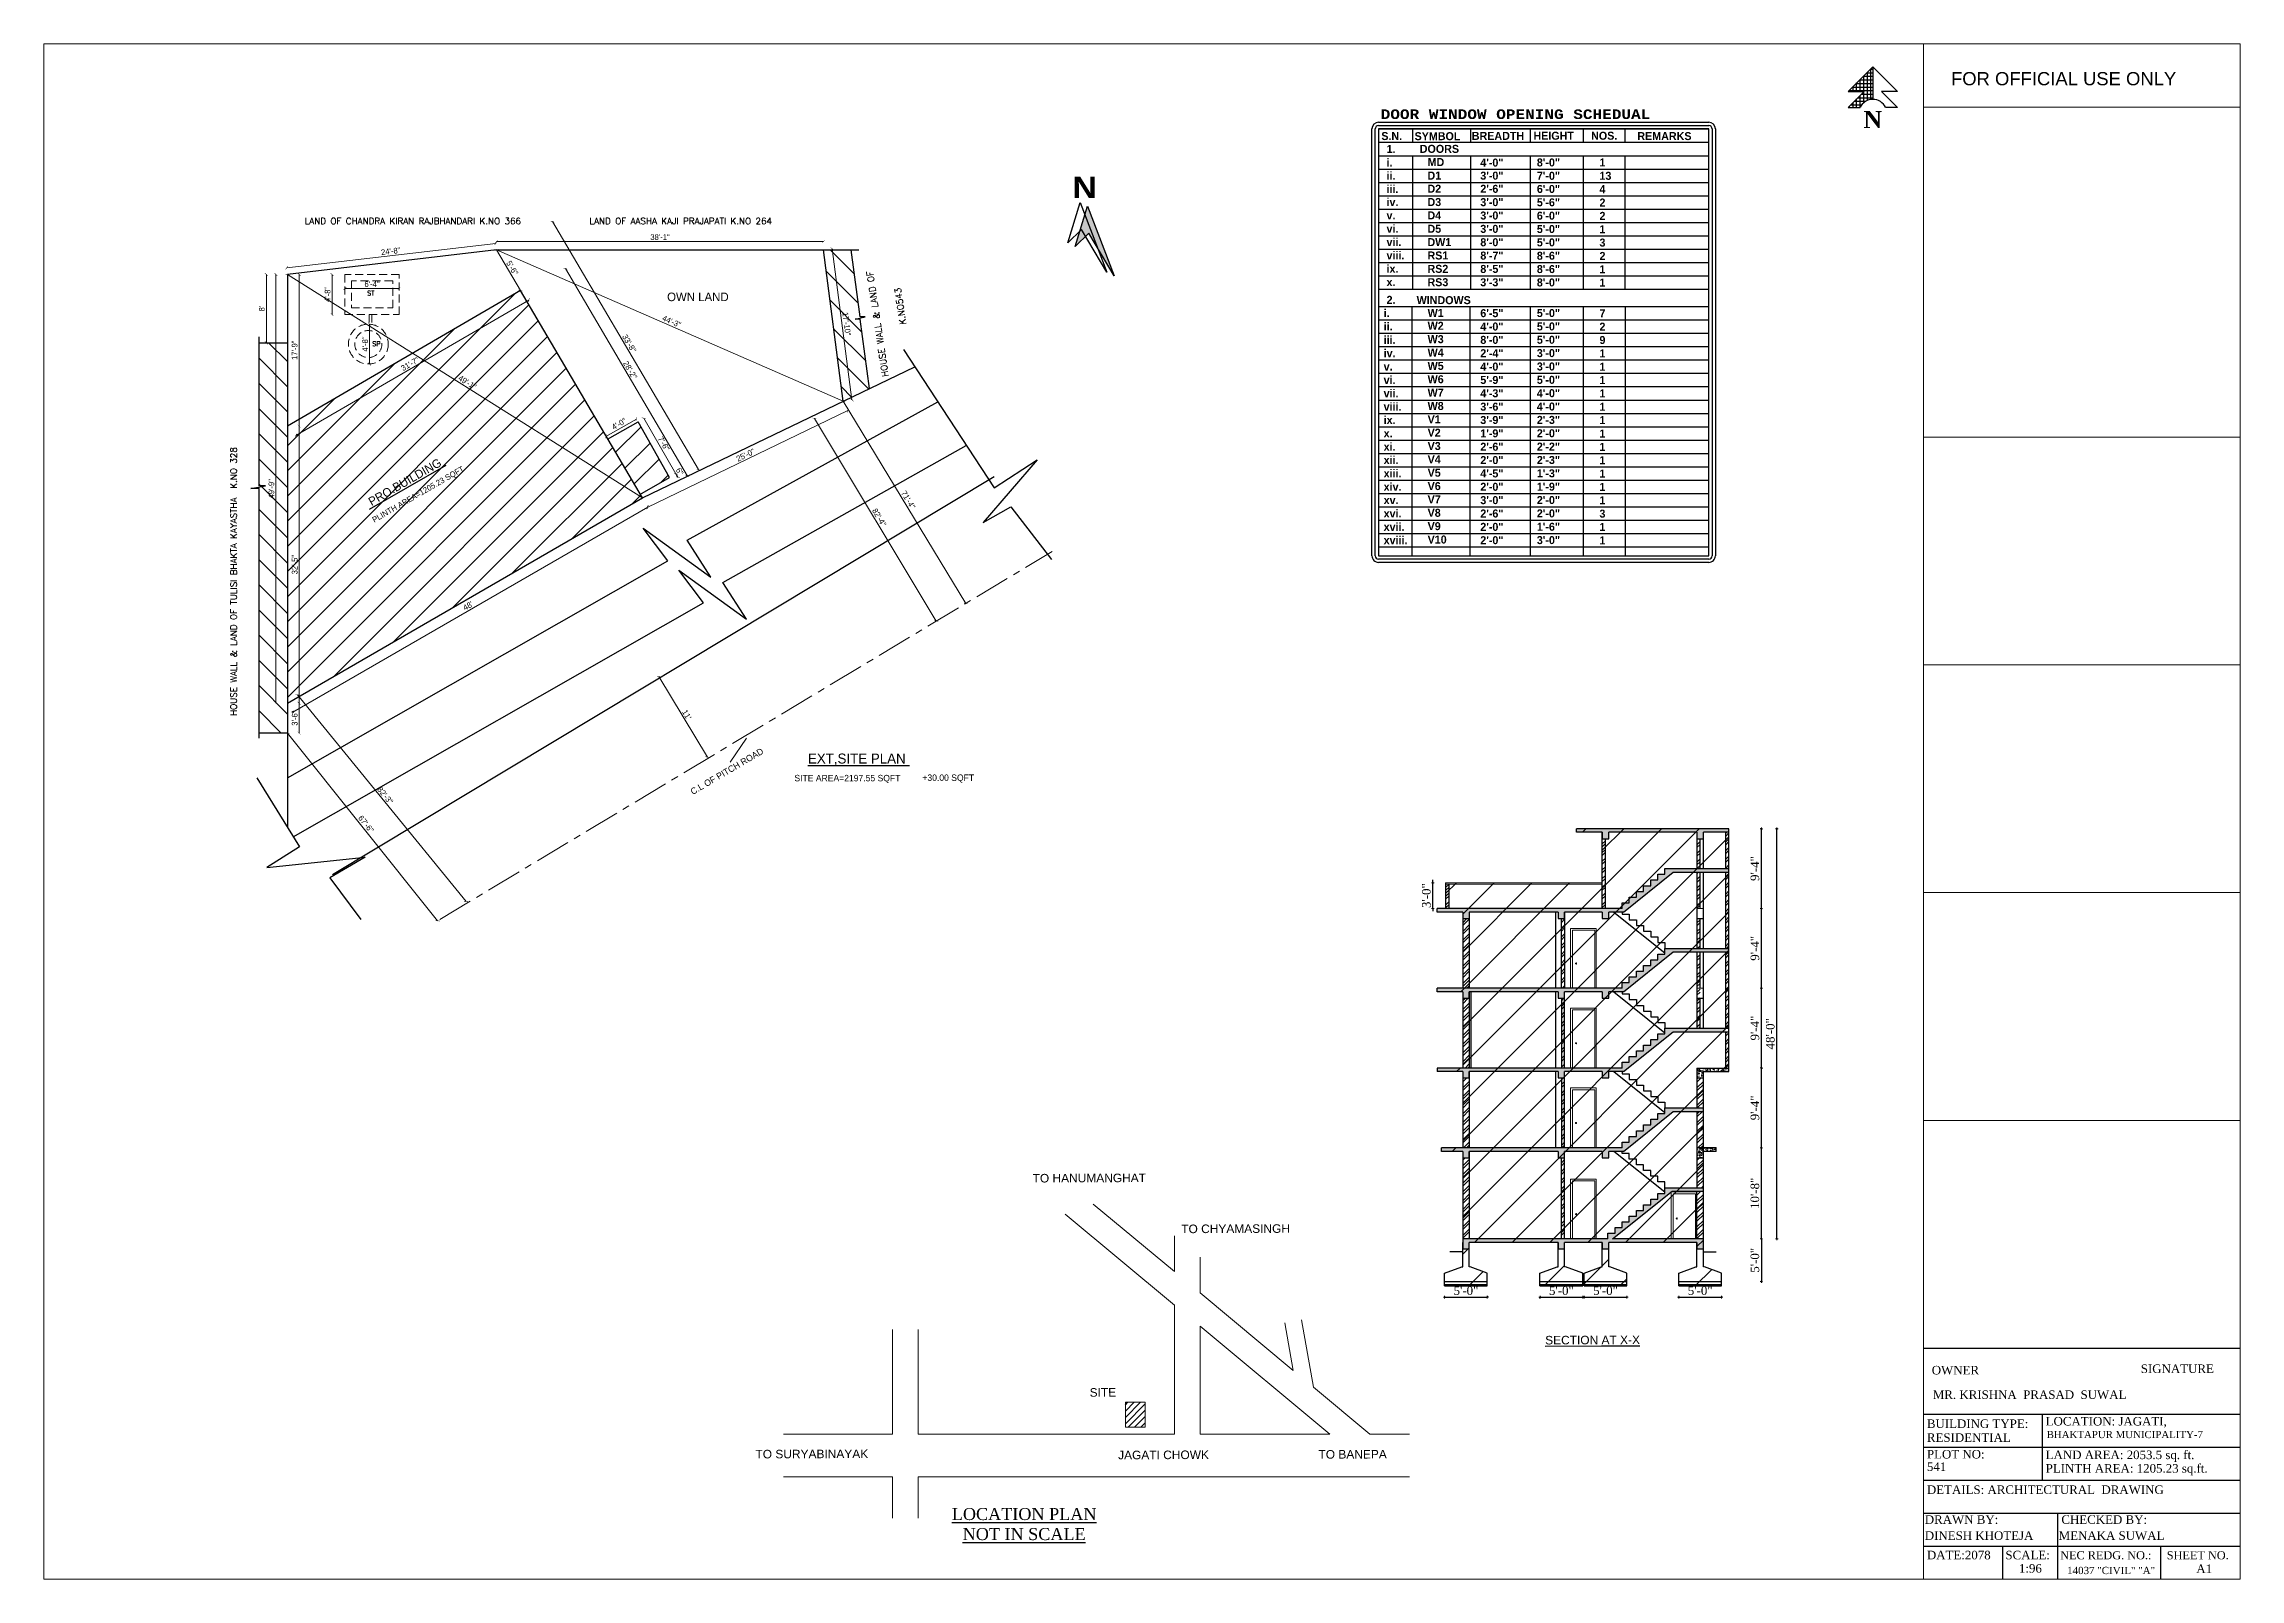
# Model space of a CAD drawing. Header units: inches. Extents: x 2 to 197762, y -33236 to 9.
# Drawn here: x 30896 to 33981, y -15741 to -13586 of the extents above; entities that cross this region are included whole.
import ezdxf

# ---------------------------------------------------------------- set-up
doc = ezdxf.new("R2010")
doc.units = ezdxf.units.IN
doc.header["$LTSCALE"] = 5
doc.header["$MEASUREMENT"] = 0
doc.linetypes.add('CENTER', pattern=[2, 1.25, -0.25, 0.25, -0.25])
doc.linetypes.add('HIDDEN', pattern=[0.375, 0.25, -0.125])
for name, color, linetype, lineweight in [('1', 7, 'Continuous', 25), ('A-WALL', 7, 'Continuous', 9), ('boundary', 7, 'Continuous', 25), ('Dimension', 7, 'Continuous', 18), ('dimention', 5, 'Continuous', 9), ('DOOR', 62, 'Continuous', 0), ('ele1', 21, 'Continuous', 20), ('HATCH', 253, 'Continuous', 0), ('Railing', 43, 'Continuous', 18)]:
    doc.layers.add(name, color=color, linetype=linetype, lineweight=lineweight)
for name, color, linetype in [('column', 4, 'Continuous'), ('DIM', 5, 'Continuous'), ('TEXT', 6, 'Continuous'), ('WALL', 7, 'Continuous')]:
    doc.layers.add(name, color=color, linetype=linetype)
doc.layers.add('dim line', color=7, linetype='Continuous', lineweight=15, true_color=0xfab2b2)
doc.styles.add('ARIAL', font='cityb___.ttf')
doc.styles.add('COURIER', font='courbd.ttf')
doc.styles.add('DIMTEXT', font='arial.ttf', dxfattribs={"height": 8})
doc.styles.add('ordinary', font='times.ttf')
doc.styles.add('ROMANS', font='romans.shx', dxfattribs={"width": 0.8})
doc.styles.get("Standard").update_dxf_attribs({"font": 'arial.ttf'})
doc.styles.add('tt', font='stylu.ttf', dxfattribs={"height": 8})
doc.dimstyles.new('Copy of 96', dxfattribs={"dimtxt": 7, "dimasz": 4, "dimexe": 0.5, "dimexo": 0.5, "dimgap": 3, "dimtad": 1, "dimdec": 1, "dimzin": 11, "dimdsep": 46, "dimlunit": 4, "dimtxsty": 'ordinary', "dimblk": 'OBLIQUE', "dimcen": 0.09, "dimse1": 1, "dimse2": 1, "dimclrt": 6, "dimazin": 0, "dimtfac": 1, "dimtdec": 1, "dimtix": 1, "dimtmove": 2, "dimatfit": 3, "dimldrblk": 'leader', "dimfxl": 0.5, "dimfxlon": 1, "dimtolj": 1, "dimtzin": 0, "dimarcsym": 0})
doc.dimstyles.new('Copy(2) of STANDARD', dxfattribs={"dimtxt": 2, "dimasz": 4, "dimexe": 0, "dimexo": 0, "dimgap": 2, "dimtad": 1, "dimdec": 0, "dimzin": 0, "dimdsep": 46, "dimlunit": 3, "dimtxsty": 'tt', "dimblk": 'ARCHTICK', "dimcen": 0.0505, "dimse1": 1, "dimse2": 1, "dimclrd": 5, "dimclre": 5, "dimclrt": 7, "dimadec": 1, "dimazin": 0, "dimtm": 1e-09, "dimtfac": 1, "dimtdec": 0, "dimtofl": 0, "dimtmove": 1, "dimatfit": 3, "dimfxl": 1, "dimtolj": 2, "dimtzin": 0, "dimlwd": 13, "dimarcsym": 0})
pattern_1 = [(45, (24417.299, -13484.2765), (-6.098796, 6.098796), []), (45, (24421.365, -13484.2765), (-6.098796, 6.098796), [])]
pattern_2 = [(50, (24417.299, -13484.2765), (7.172602, -0.6275213), [0.75, -8.25]), (355, (24417.299, -13484.2765), (-1.3875133, 7.5219213), [0.6, -6.6]), (100.4514, (24417.897, -13484.329), (5.785094, 6.8943954), [0.637402, -7.011421]), (46.1842, (24417.299, -13482.2765), (10.6724105, -1.65519), [1.125, -12.375]), (96.6356, (24418.188, -13482.414), (9.346627, 9.741179), [0.956103, -10.51713]), (351.1842, (24417.299, -13482.276), (9.34662, 9.741186), [0.9, -9.9]), (21, (24418.299, -13482.7765), (5.9690705, -4.026189), [0.75, -8.25]), (326, (24418.299, -13482.7765), (2.4331533, 7.2515005), [0.6, -6.6]), (71.4514, (24418.7964, -13483.112), (8.4022263, 3.225305), [0.637402, -7.011421]), (37.5, (24417.299, -13484.2765), (0.12159855, 3.32893854), [0, -6.52, 0, -6.7, 0, -6.625]), (7.5, (24417.299, -13484.2765), (2.6306954, 3.9441171), [0, -3.82, 0, -6.37, 0, -2.525]), (327.5, (24415.069, -13484.2765), (5.3382244, -0.2255487), [0, -2.5, 0, -7.8, 0, -10.35]), (317.5, (24414.069, -13484.2765), (5.8318617, 1.0010498), [0, -3.25, 0, -5.18, 0, -7.35])]
pattern_3 = [(135, (10154.016, -29045.284), (-17.67767, -17.67767), [])]

msp = doc.modelspace()

# ---------------------------------------------------------------- texts
at = {"style": 'COURIER'}
msp.add_text('DOOR WINDOW OPENING SCHEDUAL', height=13.5, dxfattribs=at).set_placement((32773.75, -13691.02))
at = {"layer": '1', "style": 'ordinary'}
for s, height, p in [('OWNER', 12, (33547.9, -15453.65)), ('SIGNATURE', 12, (33841.54, -15451.65)), ('MR. KRISHNA  PRASAD  SUWAL', 12, (33549.43, -15488.06)), ('BUILDING TYPE:  ', 12, (33541.07, -15528.83)), ('LOCATION: JAGATI,', 12, (33707.89, -15525.35)), ('RESIDENTIAL', 12, (33541.07, -15548.33)), ('BHAKTAPUR MUNICIPALITY-7', 10.08, (33709.31, -15543.07)), ('PLOT NO: ', 12, (33541.07, -15571.67)), ('541', 12, (33541.07, -15589.17)), ('LAND AREA: 2053.5 sq. ft. ', 12, (33707.89, -15572.54)), ('PLINTH AREA: 1205.23 sq.ft.', 12, (33707.89, -15591.54)), ('DETAILS: ARCHITECTURAL  DRAWING ', 12, (33541.07, -15621.47)), ('DRAWN BY:', 12, (33538.12, -15663.43)), ('CHECKED BY: ', 12, (33729.97, -15663.43)), ('DINESH KHOTEJA', 12, (33538.12, -15685.93)), ('DATE:2078', 12, (33541.07, -15713.23)), ('SCALE:', 12, (33651.37, -15713.23)), ('MENAKA SUWAL', 12, (33726.21, -15685.93)), ('NEC REDG. NO.:', 11.4, (33728.3, -15713.23)), ('SHEET NO.', 11.4, (33877.99, -15713.23)), ('14037 "CIVIL" "A"', 10.2, (33738.04, -15734)), ('A1', 12, (33919.53, -15732.5))]:
    msp.add_text(s, height=height, dxfattribs=at).set_placement(p)
msp.add_attdef('1:96', (33670.36, -15731.94), 'SCALE', height=12, dxfattribs=at)
at = {"layer": 'column', "color": 0, "char_height": 12, "width": 216.2725, "attachment_point": 2, "rotation": 0.20566, "style": 'DIMTEXT'}
for s, insert in [('TO HANUMANGHAT', (32364.45, -15171.89)), ('TO CHYAMASINGH', (32569.99, -15243.04)), ('{\\LSECTION AT X-X}', (33071.39, -15399.33)), ('SITE', (32383.54, -15472.88)), ('TO SURYABINAYAK', (31974.7, -15559.31)), ('JAGATI CHOWK', (32468.73, -15560.61)), ('TO BANEPA', (32734.37, -15559.76))]:
    msp.add_mtext(s, dxfattribs=dict(at, insert=insert))
at = {"layer": 'Defpoints'}
msp.add_text('FOR OFFICIAL USE ONLY', height=18.5271, dxfattribs=at).set_placement((33574.92, -13643.64))
at = {"layer": 'TEXT', "style": 'ARIAL'}
for s, p in [('S.N.', (32774.69, -13720.57)), ('1.', (32782.08, -13738.75)), ('SYMBOL', (32821.41, -13720.74)), ('DOORS', (32828.69, -13738.55)), ('BREADTH', (32901.76, -13720.31)), ('HEIGHT', (32988.39, -13720.12)), ('NOS.', (33069.4, -13720.12)), ('REMARKS', (33134.36, -13720.61)), ('i.', (32782.08, -13757.76)), ('MD', (32839.72, -13757.12)), ('4\'-0"', (32913.74, -13757.81)), ('8\'-0"', (32993.18, -13757.64)), ('1', (33081.12, -13757.64)), ('ii.', (32781.98, -13776.25)), ('iii.', (32781.98, -13795)), ('D1', (32839.51, -13776.06)), ('D2', (32839.51, -13794.5)), ('3\'-0"', (32913.74, -13776.19)), ('2\'-6"', (32913.74, -13794.63)), ('6\'-0"', (32993.18, -13794.83)), ('7\'-0"', (32993.18, -13776.39)), ('4', (33081.12, -13795.14)), ('13', (33081.12, -13776.39)), ('iv.', (32781.98, -13813.16)), ('D3', (32839.51, -13813.25)), ('3\'-0"', (32913.74, -13813.38)), ('5\'-6"', (32993.18, -13813.58)), ('2', (33081.12, -13813.89)), ('v.', (32781.98, -13831.91)), ('vi.', (32781.98, -13850.66)), ('D4', (32839.51, -13832)), ('D5', (32839.51, -13850.75)), ('3\'-0"', (32913.74, -13832.13)), ('3\'-0"', (32913.74, -13850.88)), ('5\'-0"', (32993.18, -13851.08)), ('6\'-0"', (32993.18, -13832.33)), ('2', (33081.12, -13832.64)), ('1', (33081.12, -13851.39)), ('vii.', (32781.98, -13869.41)), ('viii.', (32781.98, -13888.16)), ('DW1', (32839.51, -13869.5)), ('RS1', (32839.51, -13888.25)), ('8\'-0"', (32913.74, -13869.63)), ('8\'-7"', (32913.74, -13888.38)), ('5\'-0"', (32993.18, -13869.83)), ('8\'-6"', (32993.18, -13888.58)), ('3', (33081.12, -13870.14)), ('2', (33081.12, -13888.89)), ('ix.', (32781.98, -13906.91)), ('RS2', (32839.51, -13907)), ('8\'-5"', (32913.74, -13907.13)), ('8\'-6"', (32993.18, -13907.33)), ('1', (33081.12, -13907.64)), ('x.', (32781.98, -13925.66)), ('2.', (32782.08, -13950.54)), ('WINDOWS', (32824.32, -13950.95)), ('RS3', (32839.51, -13925.75)), ('3\'-3"', (32913.74, -13925.88)), ('8\'-0"', (32993.18, -13926.08)), ('1', (33081.12, -13926.39)), ('i.', (32777.97, -13969.19)), ('W1', (32839.72, -13968.91)), ('6\'-5"', (32913.74, -13969.24)), ('5\'-0"', (32993.18, -13969.07)), ('7', (33081.12, -13969.42)), ('ii.', (32777.97, -13987.94)), ('iii.', (32777.97, -14006.69)), ('W2', (32839.72, -13986.99)), ('W3', (32839.72, -14005.74)), ('4\'-0"', (32913.74, -13987.98)), ('8\'-0"', (32913.74, -14006.73)), ('5\'-0"', (32993.18, -13987.83)), ('5\'-0"', (32993.18, -14006.58)), ('2', (33081.12, -13988.17)), ('9', (33081.12, -14006.93)), ('v.', (32777.97, -14044.2)), ('iv.', (32777.97, -14025.45)), ('W4', (32839.72, -14024.49)), ('W5', (32839.72, -14043.25)), ('4\'-0"', (32913.74, -14044.24)), ('2\'-4"', (32913.74, -14025.48)), ('3\'-0"', (32993.18, -14025.33)), ('3\'-0"', (32993.18, -14044.08)), ('1', (33081.12, -14025.68)), ('1', (33081.12, -14044.43)), ('vi.', (32777.97, -14062.95)), ('W6', (32839.72, -14062)), ('5\'-9"', (32913.74, -14062.99)), ('5\'-0"', (32993.18, -14062.84)), ('1', (33081.12, -14063.18)), ('vii.', (32777.97, -14081.71)), ('viii.', (32777.97, -14100.46)), ('W7', (32839.72, -14080.75)), ('W8', (32839.72, -14099.51)), ('4\'-3"', (32913.74, -14081.74)), ('3\'-6"', (32913.74, -14100.49)), ('4\'-0"', (32993.18, -14081.59)), ('4\'-0"', (32993.18, -14100.34)), ('1', (33081.12, -14081.94)), ('1', (33081.12, -14100.69)), ('ix.', (32777.97, -14119.21)), ('V1', (32839.72, -14118.26)), ('V2', (32839.72, -14137.01)), ('3\'-9"', (32913.74, -14119.25)), ('1\'-9"', (32913.74, -14138)), ('2\'-3"', (32993.18, -14119.09)), ('2\'-0"', (32993.18, -14137.85)), ('1', (33081.12, -14119.44)), ('1', (33081.12, -14138.2)), ('x.', (32777.97, -14137.96)), ('xi.', (32777.97, -14156.72)), ('V3', (32839.72, -14155.76)), ('2\'-6"', (32913.74, -14156.75)), ('2\'-2"', (32993.18, -14156.6)), ('1', (33081.12, -14156.95)), ('xii.', (32777.97, -14175.47)), ('xiii.', (32777.97, -14194.22)), ('V4', (32839.72, -14174.52)), ('V5', (32839.72, -14193.27)), ('4\'-5"', (32913.74, -14194.26)), ('2\'-0"', (32913.74, -14175.5)), ('2\'-3"', (32993.18, -14175.35)), ('1\'-3"', (32993.18, -14194.11)), ('1', (33081.12, -14175.7)), ('1', (33081.12, -14194.45)), ('xiv.', (32777.97, -14212.97)), ('V6', (32839.72, -14212.02)), ('V7', (32839.72, -14230.77)), ('3\'-0"', (32913.74, -14231.76)), ('2\'-0"', (32913.74, -14213.01)), ('2\'-0"', (32993.18, -14231.61)), ('1\'-9"', (32993.18, -14212.86)), ('1', (33081.12, -14213.21)), ('1', (33081.12, -14231.96)), ('xv.', (32777.97, -14231.73)), ('xvi.', (32777.97, -14250.48)), ('V8', (32839.72, -14249.53)), ('2\'-6"', (32913.74, -14250.52)), ('2\'-0"', (32993.18, -14250.36)), ('3', (33081.12, -14250.71)), ('xvii.', (32777.97, -14269.23)), ('xviii.', (32777.97, -14287.99)), ('V9', (32839.72, -14268.28)), ('V10', (32839.72, -14287.03)), ('2\'-0"', (32913.74, -14269.27)), ('2\'-0"', (32913.74, -14288.02)), ('3\'-0"', (32993.18, -14287.87)), ('1\'-6"', (32993.18, -14269.12)), ('1', (33081.12, -14269.46)), ('1', (33081.12, -14288.22))]:
    msp.add_text(s, height=11.25, dxfattribs=at).set_placement(p)
at = {"layer": 'TEXT', "lineweight": 9, "style": 'ROMANS'}
for s, height, p in [('LAND OF CHANDRA KIRAN RAJBHANDARI K.NO 366', 9, (31262.25, -13838.8)), ('LAND OF AASHA KAJI PRAJAPATI K.NO 264', 9, (31662.26, -13838.8)), ('ST', 6.72, (31349.99, -13938.88)), ('SP', 6.72, (31357.15, -14009.98))]:
    msp.add_text(s, height=height, dxfattribs=at).set_placement(p)
for s, rotation, p in [('HOUSE WALL & LAND OF          ', 98.54376, (32082.6, -14052.4)), ('          K.NO543', 98.54376, (32117.3, -14045.33)), ('HOUSE WALL & LAND OF TULISI BHAKTA KAYASTHA  K.NO 328', 90, (31166.99, -14529.04))]:
    msp.add_text(s, height=9, rotation=rotation, dxfattribs=at).set_placement(p)
at = {"layer": 'TEXT', "linetype": 'ByBlock', "style": 'tt'}
for s, height, p in [('OWN LAND', 12, (31771.41, -13946.75)), ('%%UEXT,SITE PLAN ', 14, (31969.2, -14595.92))]:
    msp.add_text(s, height=height, dxfattribs=at).set_placement(p)
msp.add_text('%%U PRO.BUILDING ', height=12, rotation=30, dxfattribs=at).set_placement((31352.38, -14236.8))
at = {"layer": 'TEXT', "lineweight": 70, "style": 'tt'}
for s, height, rotation, p in [('PLINTH AREA=1205.23 SQFT', 8, 30, (31360.11, -14257.97)), ('C.L OF PITCH ROAD ', 9, 30.46064, (31807.52, -14640.21))]:
    msp.add_text(s, height=height, rotation=rotation, dxfattribs=at).set_placement(p)
for s, p in [('SITE AREA=2197.55 SQFT', (31950.29, -14620.87)), ('+30.00 SQFT', (32130.05, -14620.3))]:
    msp.add_text(s, height=9, dxfattribs=at).set_placement(p)
at = {"layer": 'TEXT', "insert": (32357.86, -13786.9), "char_height": 30, "width": 37.6347, "attachment_point": 5, "style": 'ARIAL'}
msp.add_mtext('{\\fArial Black|b0|i0|c0|p34;N}', dxfattribs=at)
at = {"layer": 'TEXT', "insert": (32272.96, -15686.46), "char_height": 16.875, "attachment_point": 8, "rotation": 359.99961, "style": 'ordinary'}
msp.add_mtext_dynamic_manual_height_columns('{\\LLOCATION PLAN\\PNOT IN SCALE}', width=232.087, gutter_width=1720.72, heights=[0], dxfattribs=at)

# ---------------------------------------------------------------- blocks, each defined once
blk = doc.blocks.new('SDEGH')
at = {"layer": 'TEXT'}
h = blk.add_hatch(dxfattribs=at)
h.set_pattern_fill('NET', color=256, scale=40, style=0)
h.set_pattern_definition([(0, (43922.391, -13181.093), (0, 5), []), (90, (43922.391, -13181.093), (-5, 3e-16), [])])
h.paths.add_polyline_path([(52300.8, -9226.1), (52266.3, -9260.6), (52288.8, -9260.6), (52266.3, -9283.1), (52282.8, -9283.1, -0.284572), (52300.8, -9272)])
blk.add_line((52300.8, -9226.1), (52300.8, -9272), dxfattribs=at)
at = {"layer": 'WALL'}
for p, q in [((52266.3, -9260.6), (52300.8, -9226.1)), ((52335.4, -9260.6), (52300.8, -9226.1)), ((52266.3, -9260.6), (52288.8, -9260.6)), ((52266.3, -9283.1), (52288.8, -9260.6)), ((52266.3, -9283.1), (52282.8, -9283.1)), ((52335.4, -9260.6), (52312.9, -9260.6)), ((52335.4, -9283.1), (52312.9, -9260.6)), ((52335.4, -9283.1), (52318.8, -9283.1))]:
    blk.add_line(p, q, dxfattribs=at)
blk.add_arc((52300.8, -9292), 20.1, 26.4605, 153.5395, dxfattribs=at)
at = {"layer": 'Defpoints', "insert": (52287.7, -9288.2), "char_height": 24, "width": 23.16, "attachment_point": 1}
blk.add_mtext('{\\fTimes New Roman|b1|i0|c0|p18;N}', dxfattribs=at)
blk = doc.blocks.new('oblique')
at = {"color": 0, "lineweight": -2}
blk.add_line((0.25, 0.25), (-0.25, -0.25), dxfattribs=at)
at = {"layer": 'dim line', "lineweight": 9}
for p, q in [((-0.4375, 0), (0.4375, 0)), ((0, 0.4375), (0, -0.4375))]:
    blk.add_line(p, q, dxfattribs=at)
blk = doc.blocks.new('*D504')
at = {"layer": 'A-WALL', "color": 0, "lineweight": -2, "ltscale": 50, "transparency": 16777216}
blk.add_line((33308.6, -15263.4), (33308.6, -15135.4), dxfattribs=at)
at = {"layer": 'Defpoints', "color": 0, "ltscale": 50, "transparency": 16777216}
for p in [(33227.1, -15135.4), (33308.6, -15135.4), (33227.1, -15263.4)]:
    blk.add_point(p, dxfattribs=at)
at = {"layer": 'A-WALL', "color": 0, "lineweight": -2, "ltscale": 50, "transparency": 16777216, "xscale": 4, "yscale": 4, "zscale": 4}
for p, rotation in [((33308.6, -15135.4), 90), ((33308.6, -15263.4), 270)]:
    blk.add_blockref('oblique', p, dxfattribs=dict(at, rotation=rotation))
at = {"layer": 'A-WALL', "color": 6, "ltscale": 50, "transparency": 16777216, "insert": (33299.5, -15199.4), "char_height": 12, "attachment_point": 5, "rotation": 90, "style": 'ordinary'}
blk.add_mtext('\\A1;10\'-8"', dxfattribs=at)
blk = doc.blocks.new('_OBLIQUE')
at = {"color": 0, "linetype": 'ByBlock'}
blk.add_line((-0.5, -0.5), (0.5, 0.5), dxfattribs=at)
blk = doc.blocks.new('leader')
at = {"layer": 'Dimension'}
for p, q in [((-4.42, 0), (4.42, 0)), ((0, -4.33), (0, 4.33))]:
    blk.add_line(p, q, dxfattribs=at)
blk = doc.blocks.new('*D505')
at = {"layer": 'A-WALL', "color": 0, "lineweight": -2, "ltscale": 50, "transparency": 16777216}
blk.add_line((33308.6, -15135.4), (33308.6, -15023.4), dxfattribs=at)
at = {"layer": 'Defpoints', "color": 0, "ltscale": 50, "transparency": 16777216}
for p in [(33095.2, -15023.4), (33308.6, -15023.4), (33227.1, -15135.4)]:
    blk.add_point(p, dxfattribs=at)
at = {"layer": 'A-WALL', "color": 0, "lineweight": -2, "ltscale": 50, "transparency": 16777216, "xscale": 4, "yscale": 4, "zscale": 4}
for p, rotation in [((33308.6, -15023.4), 90), ((33308.6, -15135.4), 270)]:
    blk.add_blockref('oblique', p, dxfattribs=dict(at, rotation=rotation))
at = {"layer": 'A-WALL', "color": 6, "ltscale": 50, "transparency": 16777216, "insert": (33299.5, -15079.4), "char_height": 12, "attachment_point": 5, "rotation": 90, "style": 'ordinary'}
blk.add_mtext('\\A1;9\'-4"', dxfattribs=at)
blk = doc.blocks.new('*D506')
at = {"layer": 'A-WALL', "color": 0, "lineweight": -2, "ltscale": 50, "transparency": 16777216}
blk.add_line((33308.6, -15023.4), (33308.6, -14911.4), dxfattribs=at)
at = {"layer": 'Defpoints', "color": 0, "ltscale": 50, "transparency": 16777216}
for p in [(33099, -14911.4), (33308.6, -14911.4), (33095.2, -15023.4)]:
    blk.add_point(p, dxfattribs=at)
at = {"layer": 'A-WALL', "color": 0, "lineweight": -2, "ltscale": 50, "transparency": 16777216, "xscale": 4, "yscale": 4, "zscale": 4}
for p, rotation in [((33308.6, -14911.4), 90), ((33308.6, -15023.4), 270)]:
    blk.add_blockref('oblique', p, dxfattribs=dict(at, rotation=rotation))
at = {"layer": 'A-WALL', "color": 6, "ltscale": 50, "transparency": 16777216, "insert": (33299.5, -14967.4), "char_height": 12, "attachment_point": 5, "rotation": 90, "style": 'ordinary'}
blk.add_mtext('\\A1;9\'-4"', dxfattribs=at)
blk = doc.blocks.new('*D507')
at = {"layer": 'A-WALL', "color": 0, "lineweight": -2, "ltscale": 50, "transparency": 16777216}
blk.add_line((33308.6, -14911.4), (33308.6, -14799.4), dxfattribs=at)
at = {"layer": 'Defpoints', "color": 0, "ltscale": 50, "transparency": 16777216}
for p in [(33105.5, -14799.4), (33308.6, -14799.4), (33099, -14911.4)]:
    blk.add_point(p, dxfattribs=at)
at = {"layer": 'A-WALL', "color": 0, "lineweight": -2, "ltscale": 50, "transparency": 16777216, "xscale": 4, "yscale": 4, "zscale": 4}
for p, rotation in [((33308.6, -14799.4), 90), ((33308.6, -14911.4), 270)]:
    blk.add_blockref('oblique', p, dxfattribs=dict(at, rotation=rotation))
at = {"layer": 'A-WALL', "color": 6, "ltscale": 50, "transparency": 16777216, "insert": (33299.5, -14855.4), "char_height": 12, "attachment_point": 5, "rotation": 90, "style": 'ordinary'}
blk.add_mtext('\\A1;9\'-4"', dxfattribs=at)
blk = doc.blocks.new('*D508')
at = {"layer": 'A-WALL', "color": 0, "lineweight": -2, "ltscale": 50, "transparency": 16777216}
blk.add_line((33308.6, -14799.4), (33308.6, -14687.4), dxfattribs=at)
at = {"layer": 'Defpoints', "color": 0, "ltscale": 50, "transparency": 16777216}
for p in [(33111.4, -14687.4), (33308.6, -14687.4), (33105.5, -14799.4)]:
    blk.add_point(p, dxfattribs=at)
at = {"layer": 'A-WALL', "color": 0, "lineweight": -2, "ltscale": 50, "transparency": 16777216, "xscale": 4, "yscale": 4, "zscale": 4}
for p, rotation in [((33308.6, -14687.4), 90), ((33308.6, -14799.4), 270)]:
    blk.add_blockref('oblique', p, dxfattribs=dict(at, rotation=rotation))
at = {"layer": 'A-WALL', "color": 6, "ltscale": 50, "transparency": 16777216, "insert": (33299.5, -14743.4), "char_height": 12, "attachment_point": 5, "rotation": 90, "style": 'ordinary'}
blk.add_mtext('\\A1;9\'-4"', dxfattribs=at)
blk = doc.blocks.new('*D509')
at = {"layer": 'A-WALL', "color": 0, "lineweight": -2, "ltscale": 50, "transparency": 16777216}
for p, q in [((32847.1, -14763.4), (32847.1, -14759.4)), ((32847.1, -14799.4), (32847.1, -14763.4)), ((32847.1, -14799.4), (32847.1, -14803.4))]:
    blk.add_line(p, q, dxfattribs=at)
at = {"layer": 'Defpoints', "color": 0, "ltscale": 50, "transparency": 16777216}
for p in [(32847.1, -14763.4), (32865.1, -14763.4), (32853.1, -14799.4)]:
    blk.add_point(p, dxfattribs=at)
at = {"layer": 'A-WALL', "color": 0, "lineweight": -2, "ltscale": 50, "transparency": 16777216, "xscale": 4, "yscale": 4, "zscale": 4}
for p, rotation in [((32847.1, -14763.4), 270), ((32847.1, -14799.4), 90)]:
    blk.add_blockref('oblique', p, dxfattribs=dict(at, rotation=rotation))
at = {"layer": 'A-WALL', "color": 6, "ltscale": 50, "transparency": 16777216, "insert": (32838, -14781.4), "char_height": 12, "attachment_point": 5, "rotation": 90, "style": 'ordinary'}
blk.add_mtext('\\A1;3\'-0"', dxfattribs=at)
blk = doc.blocks.new('*D451')
at = {"layer": 'A-WALL', "color": 0, "lineweight": -2, "ltscale": 50, "transparency": 16777216}
blk.add_line((33308.6, -15263.4), (33308.6, -15323.4), dxfattribs=at)
at = {"layer": 'Defpoints', "color": 0, "ltscale": 50, "transparency": 16777216}
for p in [(33227.1, -15263.4), (33252.6, -15323.4), (33308.6, -15323.4)]:
    blk.add_point(p, dxfattribs=at)
at = {"layer": 'A-WALL', "color": 0, "lineweight": -2, "ltscale": 50, "transparency": 16777216, "xscale": 4, "yscale": 4, "zscale": 4}
for p, rotation in [((33308.6, -15263.4), 90), ((33308.6, -15323.4), 270)]:
    blk.add_blockref('oblique', p, dxfattribs=dict(at, rotation=rotation))
at = {"layer": 'A-WALL', "color": 6, "ltscale": 50, "transparency": 16777216, "insert": (33299.5, -15293.4), "char_height": 12, "attachment_point": 5, "rotation": 90, "style": 'ordinary'}
blk.add_mtext('\\A1;5\'-0"', dxfattribs=at)
blk = doc.blocks.new('*D452')
at = {"layer": 'A-WALL', "color": 0, "lineweight": -2, "ltscale": 50, "transparency": 16777216}
blk.add_line((33330.2, -15263.4), (33330.2, -14687.4), dxfattribs=at)
at = {"layer": 'Defpoints', "color": 0, "ltscale": 50, "transparency": 16777216}
for p in [(33227.1, -14687.4), (33330.2, -14687.4), (33227.1, -15263.4)]:
    blk.add_point(p, dxfattribs=at)
at = {"layer": 'A-WALL', "color": 0, "lineweight": -2, "ltscale": 50, "transparency": 16777216, "xscale": 4, "yscale": 4, "zscale": 4}
for p, rotation in [((33330.2, -14687.4), 90), ((33330.2, -15263.4), 270)]:
    blk.add_blockref('oblique', p, dxfattribs=dict(at, rotation=rotation))
at = {"layer": 'A-WALL', "color": 6, "ltscale": 50, "transparency": 16777216, "insert": (33321.1, -14975.4), "char_height": 12, "attachment_point": 5, "rotation": 90, "style": 'ordinary'}
blk.add_mtext('\\A1;48\'-0"', dxfattribs=at)
blk = doc.blocks.new('*D510')
at = {"layer": 'A-WALL', "color": 0, "lineweight": -2, "ltscale": 50, "transparency": 16777216}
blk.add_line((32863.6, -15345.2), (32923.6, -15345.2), dxfattribs=at)
at = {"layer": 'Defpoints', "color": 0, "ltscale": 50, "transparency": 16777216}
for p in [(32863.6, -15329.4), (32923.6, -15329.4), (32923.6, -15345.2)]:
    blk.add_point(p, dxfattribs=at)
at = {"layer": 'A-WALL', "color": 0, "lineweight": -2, "ltscale": 50, "transparency": 16777216, "xscale": 4, "yscale": 4, "zscale": 4, "rotation": 180}
blk.add_blockref('oblique', (32863.6, -15345.2), dxfattribs=at)
at = {"layer": 'A-WALL', "color": 0, "lineweight": -2, "ltscale": 50, "transparency": 16777216, "xscale": 4, "yscale": 4, "zscale": 4}
blk.add_blockref('oblique', (32923.6, -15345.2), dxfattribs=at)
at = {"layer": 'A-WALL', "color": 6, "ltscale": 50, "transparency": 16777216, "insert": (32893.6, -15336.1), "char_height": 12, "attachment_point": 5, "style": 'ordinary'}
blk.add_mtext('\\A1;5\'-0"', dxfattribs=at)
blk = doc.blocks.new('*D511')
at = {"layer": 'A-WALL', "color": 0, "lineweight": -2, "ltscale": 50, "transparency": 16777216}
blk.add_line((32997.6, -15345.2), (33057.6, -15345.2), dxfattribs=at)
at = {"layer": 'Defpoints', "color": 0, "ltscale": 50, "transparency": 16777216}
for p in [(32997.6, -15329.4), (33057.6, -15329.4), (33057.6, -15345.2)]:
    blk.add_point(p, dxfattribs=at)
at = {"layer": 'A-WALL', "color": 0, "lineweight": -2, "ltscale": 50, "transparency": 16777216, "xscale": 4, "yscale": 4, "zscale": 4, "rotation": 180}
blk.add_blockref('oblique', (32997.6, -15345.2), dxfattribs=at)
at = {"layer": 'A-WALL', "color": 0, "lineweight": -2, "ltscale": 50, "transparency": 16777216, "xscale": 4, "yscale": 4, "zscale": 4}
blk.add_blockref('oblique', (33057.6, -15345.2), dxfattribs=at)
at = {"layer": 'A-WALL', "color": 6, "ltscale": 50, "transparency": 16777216, "insert": (33027.6, -15336.1), "char_height": 12, "attachment_point": 5, "style": 'ordinary'}
blk.add_mtext('\\A1;5\'-0"', dxfattribs=at)
blk = doc.blocks.new('*D512')
at = {"layer": 'A-WALL', "color": 0, "lineweight": -2, "ltscale": 50, "transparency": 16777216}
blk.add_line((33059.6, -15345.2), (33119.6, -15345.2), dxfattribs=at)
at = {"layer": 'Defpoints', "color": 0, "ltscale": 50, "transparency": 16777216}
for p in [(33059.6, -15329.4), (33119.6, -15329.4), (33119.6, -15345.2)]:
    blk.add_point(p, dxfattribs=at)
at = {"layer": 'A-WALL', "color": 0, "lineweight": -2, "ltscale": 50, "transparency": 16777216, "xscale": 4, "yscale": 4, "zscale": 4, "rotation": 180}
blk.add_blockref('oblique', (33059.6, -15345.2), dxfattribs=at)
at = {"layer": 'A-WALL', "color": 0, "lineweight": -2, "ltscale": 50, "transparency": 16777216, "xscale": 4, "yscale": 4, "zscale": 4}
blk.add_blockref('oblique', (33119.6, -15345.2), dxfattribs=at)
at = {"layer": 'A-WALL', "color": 6, "ltscale": 50, "transparency": 16777216, "insert": (33089.6, -15336.1), "char_height": 12, "attachment_point": 5, "style": 'ordinary'}
blk.add_mtext('\\A1;5\'-0"', dxfattribs=at)
blk = doc.blocks.new('*D489')
at = {"layer": 'A-WALL', "color": 0, "lineweight": -2, "ltscale": 50, "transparency": 16777216}
blk.add_line((33192.6, -15345.2), (33252.6, -15345.2), dxfattribs=at)
at = {"layer": 'Defpoints', "color": 0, "ltscale": 50, "transparency": 16777216}
for p in [(33192.6, -15329.4), (33252.6, -15329.4), (33252.6, -15345.2)]:
    blk.add_point(p, dxfattribs=at)
at = {"layer": 'A-WALL', "color": 0, "lineweight": -2, "ltscale": 50, "transparency": 16777216, "xscale": 4, "yscale": 4, "zscale": 4, "rotation": 180}
blk.add_blockref('oblique', (33192.6, -15345.2), dxfattribs=at)
at = {"layer": 'A-WALL', "color": 0, "lineweight": -2, "ltscale": 50, "transparency": 16777216, "xscale": 4, "yscale": 4, "zscale": 4}
blk.add_blockref('oblique', (33252.6, -15345.2), dxfattribs=at)
at = {"layer": 'A-WALL', "color": 6, "ltscale": 50, "transparency": 16777216, "insert": (33222.6, -15336.1), "char_height": 12, "attachment_point": 5, "style": 'ordinary'}
blk.add_mtext('\\A1;5\'-0"', dxfattribs=at)
blk = doc.blocks.new('_ArchTick')
at = {"color": 0, "linetype": 'ByBlock', "const_width": 0.15}
blk.add_lwpolyline([(-0.5, -0.5), (0.5, 0.5)], dxfattribs=at)
blk = doc.blocks.new('*D342')
at = {"layer": 'Defpoints', "color": 0, "ltscale": 5, "transparency": 16777216}
for p in [(31531.8, -13874.9), (31531.8, -13874.9), (32018.8, -14087.1)]:
    blk.add_point(p, dxfattribs=at)
at = {"layer": 'DIM', "color": 5, "lineweight": 13, "ltscale": 5, "transparency": 16777216}
blk.add_line((32018.8, -14087.1), (31531.8, -13874.9), dxfattribs=at)
at = {"layer": 'DIM', "color": 5, "lineweight": 13, "ltscale": 5, "transparency": 16777216, "xscale": 4, "yscale": 4, "zscale": 4}
for p, rotation in [((31531.8, -13874.9), 156.4590553134295), ((32018.8, -14087.1), 336.4590553134295)]:
    blk.add_blockref('_ArchTick', p, dxfattribs=dict(at, rotation=rotation))
at = {"layer": 'DIM', "color": 7, "ltscale": 5, "transparency": 16777216, "insert": (31777.8, -13975.3), "char_height": 8, "attachment_point": 5, "rotation": 336.4591, "style": 'tt'}
blk.add_mtext('\\A2;44\'-3"', dxfattribs=at)
blk = doc.blocks.new('*D343')
at = {"layer": 'Defpoints', "color": 0, "ltscale": 5, "transparency": 16777216}
for p in [(31582.8, -13851.4), (31610.4, -13835.1), (31787.9, -14199.5)]:
    blk.add_point(p, dxfattribs=at)
at = {"layer": 'DIM', "color": 5, "lineweight": 13, "ltscale": 5, "transparency": 16777216}
blk.add_line((31815.5, -14183.2), (31610.4, -13835.1), dxfattribs=at)
at = {"layer": 'DIM', "color": 5, "lineweight": 13, "ltscale": 5, "transparency": 16777216, "xscale": 4, "yscale": 4, "zscale": 4}
for p, rotation in [((31610.4, -13835.1), 120.5085900979851), ((31815.5, -14183.2), 300.5085900979851)]:
    blk.add_blockref('_ArchTick', p, dxfattribs=dict(at, rotation=rotation))
at = {"layer": 'DIM', "color": 7, "ltscale": 5, "transparency": 16777216, "insert": (31718.2, -14006.1), "char_height": 8, "attachment_point": 5, "rotation": 300.5086, "style": 'tt'}
blk.add_mtext('\\A2;33\'-8"', dxfattribs=at)
blk = doc.blocks.new('*D344')
at = {"layer": 'Defpoints', "color": 0, "ltscale": 5, "transparency": 16777216}
for p in [(31238.1, -13909.2), (31736.9, -14223), (31736.9, -14223)]:
    blk.add_point(p, dxfattribs=at)
at = {"layer": 'DIM', "color": 5, "lineweight": 13, "ltscale": 5, "transparency": 16777216}
blk.add_line((31238.1, -13909.2), (31736.9, -14223), dxfattribs=at)
at = {"layer": 'DIM', "color": 5, "lineweight": 13, "ltscale": 5, "transparency": 16777216, "xscale": 4, "yscale": 4, "zscale": 4}
for p, rotation in [((31238.1, -13909.2), 147.8211343331415), ((31736.9, -14223), 327.8211343331415)]:
    blk.add_blockref('_ArchTick', p, dxfattribs=dict(at, rotation=rotation))
at = {"layer": 'DIM', "color": 7, "ltscale": 5, "transparency": 16777216, "insert": (31490.8, -14060.8), "char_height": 8, "attachment_point": 5, "rotation": 327.8211, "style": 'tt'}
blk.add_mtext('\\A2;49\'-1"', dxfattribs=at)
blk = doc.blocks.new('*D345')
at = {"layer": 'Defpoints', "color": 0, "ltscale": 5, "transparency": 16777216}
for p in [(31531.8, -13874.9), (31991.1, -13863), (31991.1, -13874.9)]:
    blk.add_point(p, dxfattribs=at)
at = {"layer": 'DIM', "color": 5, "lineweight": 13, "ltscale": 5, "transparency": 16777216}
blk.add_line((31531.8, -13863), (31991.1, -13863), dxfattribs=at)
at = {"layer": 'DIM', "color": 5, "lineweight": 13, "ltscale": 5, "transparency": 16777216, "xscale": 4, "yscale": 4, "zscale": 4, "rotation": 180}
blk.add_blockref('_ArchTick', (31531.8, -13863), dxfattribs=at)
at = {"layer": 'DIM', "color": 5, "lineweight": 13, "ltscale": 5, "transparency": 16777216, "xscale": 4, "yscale": 4, "zscale": 4}
blk.add_blockref('_ArchTick', (31991.1, -13863), dxfattribs=at)
at = {"layer": 'DIM', "color": 7, "ltscale": 5, "transparency": 16777216, "insert": (31761.5, -13856.9), "char_height": 8, "attachment_point": 5, "style": 'tt'}
blk.add_mtext('\\A2;38\'-1"', dxfattribs=at)
blk = doc.blocks.new('*D346')
at = {"layer": 'Defpoints', "color": 0, "ltscale": 5, "transparency": 16777216}
for p in [(31530.7, -13865.7), (31531.8, -13874.9), (31238.1, -13909.2)]:
    blk.add_point(p, dxfattribs=at)
at = {"layer": 'DIM', "color": 5, "lineweight": 13, "ltscale": 5, "transparency": 16777216}
blk.add_line((31237.1, -13899.9), (31530.7, -13865.7), dxfattribs=at)
at = {"layer": 'DIM', "color": 5, "lineweight": 13, "ltscale": 5, "transparency": 16777216, "xscale": 4, "yscale": 4, "zscale": 4}
for p, rotation in [((31530.7, -13865.7), 6.656485109489182), ((31237.1, -13899.9), 186.6564851094892)]:
    blk.add_blockref('_ArchTick', p, dxfattribs=dict(at, rotation=rotation))
at = {"layer": 'DIM', "color": 7, "ltscale": 5, "transparency": 16777216, "insert": (31383.2, -13876.7), "char_height": 8, "attachment_point": 5, "rotation": 6.6565, "style": 'tt'}
blk.add_mtext('\\A2;24\'-8"', dxfattribs=at)
blk = doc.blocks.new('*D347')
at = {"layer": 'Defpoints', "color": 0, "ltscale": 5, "transparency": 16777216}
for p in [(31221.8, -13909.2), (31238.1, -13909.2), (31238.1, -14511.2)]:
    blk.add_point(p, dxfattribs=at)
at = {"layer": 'DIM', "color": 5, "lineweight": 13, "ltscale": 5, "transparency": 16777216}
blk.add_line((31221.8, -14511.2), (31221.8, -13909.2), dxfattribs=at)
at = {"layer": 'DIM', "color": 5, "lineweight": 13, "ltscale": 5, "transparency": 16777216, "xscale": 4, "yscale": 4, "zscale": 4}
for p, rotation in [((31221.8, -13909.2), 90), ((31221.8, -14511.2), 270)]:
    blk.add_blockref('_ArchTick', p, dxfattribs=dict(at, rotation=rotation))
at = {"layer": 'DIM', "color": 7, "ltscale": 5, "transparency": 16777216, "insert": (31215.6, -14210.2), "char_height": 8, "attachment_point": 5, "rotation": 90, "style": 'tt'}
blk.add_mtext('\\A2;49\'-9"', dxfattribs=at)
blk = doc.blocks.new('*D348')
at = {"layer": 'Defpoints', "color": 0, "ltscale": 5, "transparency": 16777216}
for p in [(32018.8, -14087.1), (32025.3, -14100.4), (31736.9, -14223)]:
    blk.add_point(p, dxfattribs=at)
at = {"layer": 'DIM', "color": 5, "lineweight": 13, "ltscale": 5, "transparency": 16777216}
blk.add_line((31743.3, -14236.3), (32025.3, -14100.4), dxfattribs=at)
at = {"layer": 'DIM', "color": 5, "lineweight": 13, "ltscale": 5, "transparency": 16777216, "xscale": 4, "yscale": 4, "zscale": 4}
for p, rotation in [((32025.3, -14100.4), 25.72641114425566), ((31743.3, -14236.3), 205.7264111442556)]:
    blk.add_blockref('_ArchTick', p, dxfattribs=dict(at, rotation=rotation))
at = {"layer": 'DIM', "color": 7, "ltscale": 5, "transparency": 16777216, "insert": (31881.6, -14162.8), "char_height": 8, "attachment_point": 5, "rotation": 25.7264, "style": 'tt'}
blk.add_mtext('\\A2;25\'-0"', dxfattribs=at)
blk = doc.blocks.new('*D349')
at = {"layer": 'Defpoints', "color": 0, "ltscale": 5, "transparency": 16777216}
for p in [(31238.1, -14511.2), (31475, -14801.2), (31489.1, -14789.7)]:
    blk.add_point(p, dxfattribs=at)
at = {"layer": 'DIM', "color": 5, "lineweight": 13, "ltscale": 5, "transparency": 16777216}
blk.add_line((31252.2, -14499.6), (31489.1, -14789.7), dxfattribs=at)
at = {"layer": 'DIM', "color": 5, "lineweight": 13, "ltscale": 5, "transparency": 16777216, "xscale": 4, "yscale": 4, "zscale": 4}
for p, rotation in [((31252.2, -14499.6), 129.2346719250575), ((31489.1, -14789.7), 309.2346719250575)]:
    blk.add_blockref('_ArchTick', p, dxfattribs=dict(at, rotation=rotation))
at = {"layer": 'DIM', "color": 7, "ltscale": 5, "transparency": 16777216, "insert": (31375.4, -14640.8), "char_height": 8, "attachment_point": 5, "rotation": 309.2347, "style": 'tt'}
blk.add_mtext("\\A2;82'-3''", dxfattribs=at)
blk = doc.blocks.new('*D350')
at = {"layer": 'Defpoints', "color": 0, "ltscale": 5, "transparency": 16777216}
for p in [(32018.8, -14087.1), (32190, -14371.7), (32149.6, -14396)]:
    blk.add_point(p, dxfattribs=at)
at = {"layer": 'DIM', "color": 5, "lineweight": 13, "ltscale": 5, "transparency": 16777216}
blk.add_line((31978.5, -14111.4), (32149.6, -14396), dxfattribs=at)
at = {"layer": 'DIM', "color": 5, "lineweight": 13, "ltscale": 5, "transparency": 16777216, "xscale": 4, "yscale": 4, "zscale": 4}
for p, rotation in [((31978.5, -14111.4), 121.0209575035025), ((32149.6, -14396), 301.0209575035025)]:
    blk.add_blockref('_ArchTick', p, dxfattribs=dict(at, rotation=rotation))
at = {"layer": 'DIM', "color": 7, "ltscale": 5, "transparency": 16777216, "insert": (32069.4, -14250.5), "char_height": 8, "attachment_point": 5, "rotation": 301.021, "style": 'tt'}
blk.add_mtext("\\A2;82'-4''", dxfattribs=at)
blk = doc.blocks.new('*D351')
at = {"layer": 'Defpoints', "color": 0, "ltscale": 5, "transparency": 16777216}
for p in [(31760, -14473.9), (31760, -14473.9), (31828, -14587)]:
    blk.add_point(p, dxfattribs=at)
at = {"layer": 'DIM', "color": 5, "lineweight": 13, "ltscale": 5, "transparency": 16777216}
blk.add_line((31828, -14587), (31760, -14473.9), dxfattribs=at)
at = {"layer": 'DIM', "color": 5, "lineweight": 13, "ltscale": 5, "transparency": 16777216, "xscale": 4, "yscale": 4, "zscale": 4}
for p, rotation in [((31760, -14473.9), 120.9954618466229), ((31828, -14587), 300.9954618466229)]:
    blk.add_blockref('_ArchTick', p, dxfattribs=dict(at, rotation=rotation))
at = {"layer": 'DIM', "color": 7, "ltscale": 5, "transparency": 16777216, "insert": (31799.1, -14527.3), "char_height": 8, "attachment_point": 5, "rotation": 300.9955, "style": 'tt'}
blk.add_mtext("\\A2;11'", dxfattribs=at)
blk = doc.blocks.new('*D352')
at = {"layer": 'Defpoints', "color": 0, "ltscale": 5, "transparency": 16777216}
for p in [(32018.8, -14087.1), (32191, -14371.1), (32191, -14371.1)]:
    blk.add_point(p, dxfattribs=at)
at = {"layer": 'DIM', "color": 5, "lineweight": 13, "ltscale": 5, "transparency": 16777216}
blk.add_line((32018.8, -14087.1), (32191, -14371.1), dxfattribs=at)
at = {"layer": 'DIM', "color": 5, "lineweight": 13, "ltscale": 5, "transparency": 16777216, "xscale": 4, "yscale": 4, "zscale": 4}
for p, rotation in [((32018.8, -14087.1), 121.229914251942), ((32191, -14371.1), 301.229914251942)]:
    blk.add_blockref('_ArchTick', p, dxfattribs=dict(at, rotation=rotation))
at = {"layer": 'DIM', "color": 7, "ltscale": 5, "transparency": 16777216, "insert": (32110.3, -14225.8), "char_height": 8, "attachment_point": 5, "rotation": 301.2299, "style": 'tt'}
blk.add_mtext("\\A2;71'-4''", dxfattribs=at)
blk = doc.blocks.new('*D353')
at = {"layer": 'Defpoints', "color": 0, "ltscale": 5, "transparency": 16777216}
for p in [(31238.1, -14553.2), (31449.1, -14816.8), (31449.1, -14816.8)]:
    blk.add_point(p, dxfattribs=at)
at = {"layer": 'DIM', "color": 5, "lineweight": 13, "ltscale": 5, "transparency": 16777216}
blk.add_line((31238.1, -14553.2), (31449.1, -14816.8), dxfattribs=at)
at = {"layer": 'DIM', "color": 5, "lineweight": 13, "ltscale": 5, "transparency": 16777216, "xscale": 4, "yscale": 4, "zscale": 4}
for p, rotation in [((31238.1, -14553.2), 128.6745829796087), ((31449.1, -14816.8), 308.6745829796087)]:
    blk.add_blockref('_ArchTick', p, dxfattribs=dict(at, rotation=rotation))
at = {"layer": 'DIM', "color": 7, "ltscale": 5, "transparency": 16777216, "insert": (31348.6, -14681), "char_height": 8, "attachment_point": 5, "rotation": 308.6746, "style": 'tt'}
blk.add_mtext("\\A2;67'-6''", dxfattribs=at)
blk = doc.blocks.new('*D354')
at = {"layer": 'Defpoints', "color": 0, "ltscale": 5, "transparency": 16777216}
for p in [(31991.1, -13874.9), (32018.8, -14087.1), (32031.1, -14085.5)]:
    blk.add_point(p, dxfattribs=at)
at = {"layer": 'DIM', "color": 5, "lineweight": 13, "ltscale": 5, "transparency": 16777216}
blk.add_line((32003.5, -13873.3), (32031.1, -14085.5), dxfattribs=at)
at = {"layer": 'DIM', "color": 5, "lineweight": 13, "ltscale": 5, "transparency": 16777216, "xscale": 4, "yscale": 4, "zscale": 4}
for p, rotation in [((32003.5, -13873.3), 97.43550611295254), ((32031.1, -14085.5), 277.4355061129525)]:
    blk.add_blockref('_ArchTick', p, dxfattribs=dict(at, rotation=rotation))
at = {"layer": 'DIM', "color": 7, "ltscale": 5, "transparency": 16777216, "insert": (32023.6, -13978.6), "char_height": 8, "attachment_point": 5, "rotation": 277.4355, "style": 'tt'}
blk.add_mtext('\\A2;17\'-10"', dxfattribs=at)
blk = doc.blocks.new('*D355')
at = {"layer": 'Defpoints', "color": 0, "ltscale": 5, "transparency": 16777216}
for p in [(31352.8, -13979), (31350.7, -14035), (31353.4, -14035)]:
    blk.add_point(p, dxfattribs=at)
at = {"layer": 'DIM', "color": 5, "lineweight": 13, "ltscale": 5, "transparency": 16777216}
blk.add_line((31353.4, -13979), (31353.4, -14035), dxfattribs=at)
at = {"layer": 'DIM', "color": 5, "lineweight": 13, "ltscale": 5, "transparency": 16777216, "xscale": 4, "yscale": 4, "zscale": 4}
for p, rotation in [((31353.4, -13979), 90), ((31353.4, -14035), 270)]:
    blk.add_blockref('_ArchTick', p, dxfattribs=dict(at, rotation=rotation))
at = {"layer": 'DIM', "color": 7, "ltscale": 5, "transparency": 16777216, "insert": (31347.2, -14007), "char_height": 8, "attachment_point": 5, "rotation": 90, "style": 'tt'}
blk.add_mtext('\\A2;4\'-8"', dxfattribs=at)
blk = doc.blocks.new('*D356')
at = {"layer": 'Defpoints', "color": 0, "ltscale": 5, "transparency": 16777216}
for p in [(31318.9, -13909.3), (31300.7, -13965.3), (31318.9, -13965.3)]:
    blk.add_point(p, dxfattribs=at)
at = {"layer": 'DIM', "color": 5, "lineweight": 13, "ltscale": 5, "transparency": 16777216}
blk.add_line((31300.7, -13909.3), (31300.7, -13965.3), dxfattribs=at)
at = {"layer": 'DIM', "color": 5, "lineweight": 13, "ltscale": 5, "transparency": 16777216, "xscale": 4, "yscale": 4, "zscale": 4}
for p, rotation in [((31300.7, -13909.3), 90), ((31300.7, -13965.3), 270)]:
    blk.add_blockref('_ArchTick', p, dxfattribs=dict(at, rotation=rotation))
at = {"layer": 'DIM', "color": 7, "ltscale": 5, "transparency": 16777216, "insert": (31294.5, -13937.3), "char_height": 8, "attachment_point": 5, "rotation": 90, "style": 'tt'}
blk.add_mtext('\\A2;4\'-8"', dxfattribs=at)
blk = doc.blocks.new('*D357')
at = {"layer": 'Defpoints', "color": 0, "ltscale": 5, "transparency": 16777216}
for p in [(31318.9, -13938.3), (31394.9, -13929.1), (31394.9, -13938.3)]:
    blk.add_point(p, dxfattribs=at)
at = {"layer": 'DIM', "color": 5, "lineweight": 13, "ltscale": 5, "transparency": 16777216}
blk.add_line((31318.9, -13929.1), (31394.9, -13929.1), dxfattribs=at)
at = {"layer": 'DIM', "color": 5, "lineweight": 13, "ltscale": 5, "transparency": 16777216, "xscale": 4, "yscale": 4, "zscale": 4, "rotation": 180}
blk.add_blockref('_ArchTick', (31318.9, -13929.1), dxfattribs=at)
at = {"layer": 'DIM', "color": 5, "lineweight": 13, "ltscale": 5, "transparency": 16777216, "xscale": 4, "yscale": 4, "zscale": 4}
blk.add_blockref('_ArchTick', (31394.9, -13929.1), dxfattribs=at)
at = {"layer": 'DIM', "color": 7, "ltscale": 5, "transparency": 16777216, "insert": (31356.9, -13922.9), "char_height": 8, "attachment_point": 5, "style": 'tt'}
blk.add_mtext('\\A2;6\'-4"', dxfattribs=at)
blk = doc.blocks.new('*D358')
at = {"layer": 'Defpoints', "color": 0, "ltscale": 5, "transparency": 16777216}
for p in [(31238.1, -13909.2), (31254.5, -13909.2), (31238.1, -14122.2)]:
    blk.add_point(p, dxfattribs=at)
at = {"layer": 'DIM', "color": 5, "lineweight": 13, "ltscale": 5, "transparency": 16777216}
blk.add_line((31254.5, -14122.2), (31254.5, -13909.2), dxfattribs=at)
at = {"layer": 'DIM', "color": 5, "lineweight": 13, "ltscale": 5, "transparency": 16777216, "xscale": 4, "yscale": 4, "zscale": 4}
for p, rotation in [((31254.5, -13909.2), 90), ((31254.5, -14122.2), 270)]:
    blk.add_blockref('_ArchTick', p, dxfattribs=dict(at, rotation=rotation))
at = {"layer": 'DIM', "color": 7, "ltscale": 5, "transparency": 16777216, "insert": (31248.2, -14015.7), "char_height": 8, "attachment_point": 5, "rotation": 90, "style": 'tt'}
blk.add_mtext('\\A2;17\'-9"', dxfattribs=at)
blk = doc.blocks.new('*D359')
at = {"layer": 'Defpoints', "color": 0, "ltscale": 5, "transparency": 16777216}
for p in [(31268.9, -14122.2), (31254.5, -14511.2), (31268.9, -14511.2)]:
    blk.add_point(p, dxfattribs=at)
at = {"layer": 'DIM', "color": 5, "lineweight": 13, "ltscale": 5, "transparency": 16777216}
blk.add_line((31254.5, -14122.2), (31254.5, -14511.2), dxfattribs=at)
at = {"layer": 'DIM', "color": 5, "lineweight": 13, "ltscale": 5, "transparency": 16777216, "xscale": 4, "yscale": 4, "zscale": 4}
for p, rotation in [((31254.5, -14122.2), 90), ((31254.5, -14511.2), 270)]:
    blk.add_blockref('_ArchTick', p, dxfattribs=dict(at, rotation=rotation))
at = {"layer": 'DIM', "color": 7, "ltscale": 5, "transparency": 16777216, "insert": (31248.3, -14316.7), "char_height": 8, "attachment_point": 5, "rotation": 90, "style": 'tt'}
blk.add_mtext('\\A2;32\'-5"', dxfattribs=at)
blk = doc.blocks.new('*D360')
at = {"layer": 'Defpoints', "color": 0, "ltscale": 5, "transparency": 16777216}
for p in [(31616.3, -13908.2), (31787.9, -14199.5), (31800, -14192.3)]:
    blk.add_point(p, dxfattribs=at)
at = {"layer": 'DIM', "color": 5, "lineweight": 13, "ltscale": 5, "transparency": 16777216}
blk.add_line((31628.5, -13901.1), (31800, -14192.3), dxfattribs=at)
at = {"layer": 'DIM', "color": 5, "lineweight": 13, "ltscale": 5, "transparency": 16777216, "xscale": 4, "yscale": 4, "zscale": 4}
for p, rotation in [((31628.5, -13901.1), 120.5085900979856), ((31800, -14192.3), 300.5085900979856)]:
    blk.add_blockref('_ArchTick', p, dxfattribs=dict(at, rotation=rotation))
at = {"layer": 'DIM', "color": 7, "ltscale": 5, "transparency": 16777216, "insert": (31719.5, -14043.6), "char_height": 8, "attachment_point": 5, "rotation": 300.5086, "style": 'tt'}
blk.add_mtext('\\A2;28\'-2"', dxfattribs=at)
blk = doc.blocks.new('*D361')
at = {"layer": 'Defpoints', "color": 0, "ltscale": 5, "transparency": 16777216}
for p in [(31565.3, -13924.7), (31577.2, -13945.2), (31238.1, -14115.1)]:
    blk.add_point(p, dxfattribs=at)
at = {"layer": 'DIM', "color": 5, "lineweight": 13, "ltscale": 5, "transparency": 16777216}
blk.add_line((31250, -14135.6), (31577.2, -13945.2), dxfattribs=at)
at = {"layer": 'DIM', "color": 5, "lineweight": 13, "ltscale": 5, "transparency": 16777216, "xscale": 4, "yscale": 4, "zscale": 4}
for p, rotation in [((31577.2, -13945.2), 30.20167562402278), ((31250, -14135.6), 210.2016756240228)]:
    blk.add_blockref('_ArchTick', p, dxfattribs=dict(at, rotation=rotation))
at = {"layer": 'DIM', "color": 7, "ltscale": 5, "transparency": 16777216, "insert": (31410.4, -14034.9), "char_height": 8, "attachment_point": 5, "rotation": 30.2017, "style": 'tt'}
blk.add_mtext('\\A2;31\'-7"', dxfattribs=at)
blk = doc.blocks.new('*D362')
at = {"layer": 'Defpoints', "color": 0, "ltscale": 5, "transparency": 16777216}
for p in [(31736.9, -14223), (31744.3, -14235.8), (31238.1, -14511.2)]:
    blk.add_point(p, dxfattribs=at)
at = {"layer": 'DIM', "color": 5, "lineweight": 13, "ltscale": 5, "transparency": 16777216}
blk.add_line((31245.6, -14524), (31744.3, -14235.8), dxfattribs=at)
at = {"layer": 'DIM', "color": 5, "lineweight": 13, "ltscale": 5, "transparency": 16777216, "xscale": 4, "yscale": 4, "zscale": 4}
for p, rotation in [((31744.3, -14235.8), 30.02282740668954), ((31245.6, -14524), 210.0228274066895)]:
    blk.add_blockref('_ArchTick', p, dxfattribs=dict(at, rotation=rotation))
at = {"layer": 'DIM', "color": 7, "ltscale": 5, "transparency": 16777216, "insert": (31491.8, -14374.6), "char_height": 8, "attachment_point": 5, "rotation": 30.0228, "style": 'tt'}
blk.add_mtext("\\A2;48'", dxfattribs=at)
blk = doc.blocks.new('*D363')
at = {"layer": 'Defpoints', "color": 0, "ltscale": 5, "transparency": 16777216}
for p in [(31266.7, -14511.2), (31254.5, -14553.2), (31266.7, -14553.2)]:
    blk.add_point(p, dxfattribs=at)
at = {"layer": 'DIM', "color": 5, "lineweight": 13, "ltscale": 5, "transparency": 16777216}
blk.add_line((31254.5, -14511.2), (31254.5, -14553.2), dxfattribs=at)
at = {"layer": 'DIM', "color": 5, "lineweight": 13, "ltscale": 5, "transparency": 16777216, "xscale": 4, "yscale": 4, "zscale": 4}
for p, rotation in [((31254.5, -14511.2), 90), ((31254.5, -14553.2), 270)]:
    blk.add_blockref('_ArchTick', p, dxfattribs=dict(at, rotation=rotation))
at = {"layer": 'DIM', "color": 7, "ltscale": 5, "transparency": 16777216, "insert": (31248.3, -14532.2), "char_height": 8, "attachment_point": 5, "rotation": 90, "style": 'tt'}
blk.add_mtext('\\A2;3\'-6"', dxfattribs=at)
blk = doc.blocks.new('*D364')
at = {"layer": 'Defpoints', "color": 0, "ltscale": 5, "transparency": 16777216}
for p in [(31208.5, -13909.2), (31238.1, -13909.2), (31224.6, -14005.2)]:
    blk.add_point(p, dxfattribs=at)
at = {"layer": 'DIM', "color": 5, "lineweight": 13, "ltscale": 5, "transparency": 16777216}
blk.add_line((31208.5, -14005.2), (31208.5, -13909.2), dxfattribs=at)
at = {"layer": 'DIM', "color": 5, "lineweight": 13, "ltscale": 5, "transparency": 16777216, "xscale": 4, "yscale": 4, "zscale": 4}
for p, rotation in [((31208.5, -13909.2), 90), ((31208.5, -14005.2), 270)]:
    blk.add_blockref('_ArchTick', p, dxfattribs=dict(at, rotation=rotation))
at = {"layer": 'DIM', "color": 7, "ltscale": 5, "transparency": 16777216, "insert": (31202.3, -13957.2), "char_height": 8, "attachment_point": 5, "rotation": 90, "style": 'tt'}
blk.add_mtext("\\A2;8'", dxfattribs=at)
blk = doc.blocks.new('*D490')
at = {"layer": 'Defpoints', "color": 0, "ltscale": 5, "transparency": 16777216}
for p in [(31692.3, -14137.9), (31783.8, -14189), (31736.7, -14216.2)]:
    blk.add_point(p, dxfattribs=at)
at = {"layer": 'DIM', "color": 5, "lineweight": 13, "ltscale": 5, "transparency": 16777216}
blk.add_line((31738.7, -14111.1), (31783.8, -14189), dxfattribs=at)
at = {"layer": 'DIM', "color": 5, "lineweight": 13, "ltscale": 5, "transparency": 16777216, "xscale": 4, "yscale": 4, "zscale": 4}
for p, rotation in [((31738.7, -14111.1), 120.060094471024), ((31783.8, -14189), 300.0600944710241)]:
    blk.add_blockref('_ArchTick', p, dxfattribs=dict(at, rotation=rotation))
at = {"layer": 'DIM', "color": 7, "ltscale": 5, "transparency": 16777216, "insert": (31766.7, -14146.9), "char_height": 8, "attachment_point": 5, "rotation": 300.0601, "style": 'tt'}
blk.add_mtext('\\A2;7\'-6"', dxfattribs=at)
blk = doc.blocks.new('*D365')
at = {"layer": 'Defpoints', "color": 0, "ltscale": 5, "transparency": 16777216}
for p in [(31736.7, -14216.2), (31786.7, -14194.1), (31736.2, -14223.4)]:
    blk.add_point(p, dxfattribs=at)
at = {"layer": 'DIM', "color": 5, "lineweight": 13, "ltscale": 5, "transparency": 16777216}
blk.add_line((31783.8, -14189), (31786.7, -14194.1), dxfattribs=at)
at = {"layer": 'DIM', "color": 5, "lineweight": 13, "ltscale": 5, "transparency": 16777216, "xscale": 4, "yscale": 4, "zscale": 4}
for p, rotation in [((31783.8, -14189), 120.060094471024), ((31786.7, -14194.1), 300.0600944710241)]:
    blk.add_blockref('_ArchTick', p, dxfattribs=dict(at, rotation=rotation))
at = {"layer": 'DIM', "color": 7, "ltscale": 5, "transparency": 16777216, "insert": (31789.1, -14185.9), "char_height": 8, "attachment_point": 5, "rotation": 300.0601, "style": 'tt'}
blk.add_mtext('\\A2;6"', dxfattribs=at)
blk = doc.blocks.new('*D366')
at = {"layer": 'Defpoints', "color": 0, "ltscale": 5, "transparency": 16777216}
for p in [(31728.3, -14112.3), (31730.5, -14116.2), (31687.7, -14140.5)]:
    blk.add_point(p, dxfattribs=at)
at = {"layer": 'DIM', "color": 5, "lineweight": 13, "ltscale": 5, "transparency": 16777216}
blk.add_line((31685.5, -14136.6), (31728.3, -14112.3), dxfattribs=at)
at = {"layer": 'DIM', "color": 5, "lineweight": 13, "ltscale": 5, "transparency": 16777216, "xscale": 4, "yscale": 4, "zscale": 4}
for p, rotation in [((31728.3, -14112.3), 29.58851450573203), ((31685.5, -14136.6), 209.588514505732)]:
    blk.add_blockref('_ArchTick', p, dxfattribs=dict(at, rotation=rotation))
at = {"layer": 'DIM', "color": 7, "ltscale": 5, "transparency": 16777216, "insert": (31703.8, -14119.1), "char_height": 8, "attachment_point": 5, "rotation": 29.5885, "style": 'tt'}
blk.add_mtext('\\A2;4\'-0"', dxfattribs=at)
blk = doc.blocks.new('*D491')
at = {"layer": 'Defpoints', "color": 0, "ltscale": 5, "transparency": 16777216}
for p in [(31531.8, -13874.9), (31531.8, -13874.9), (31565.3, -13931.8)]:
    blk.add_point(p, dxfattribs=at)
at = {"layer": 'DIM', "color": 5, "lineweight": 13, "ltscale": 5, "transparency": 16777216}
blk.add_line((31565.3, -13931.8), (31531.8, -13874.9), dxfattribs=at)
at = {"layer": 'DIM', "color": 5, "lineweight": 13, "ltscale": 5, "transparency": 16777216, "xscale": 4, "yscale": 4, "zscale": 4}
for p, rotation in [((31531.8, -13874.9), 120.5085900979771), ((31565.3, -13931.8), 300.5085900979771)]:
    blk.add_blockref('_ArchTick', p, dxfattribs=dict(at, rotation=rotation))
at = {"layer": 'DIM', "color": 7, "ltscale": 5, "transparency": 16777216, "insert": (31553.8, -13900.2), "char_height": 8, "attachment_point": 5, "rotation": 300.5086, "style": 'tt'}
blk.add_mtext('\\A2;5\'-6"', dxfattribs=at)

# ---------------------------------------------------------------- dimensions: what is measured, and where the dimension line sits
at = {"layer": 'A-WALL', "ltscale": 50}
for base, p1, p2, picture, middle in [((33308.59, -14687.44), (33105.47, -14799.44), (33111.35, -14687.44), '*D508', (33299.47, -14743.44)), ((33330.22, -14687.44), (33227.06, -15263.44), (33227.06, -14687.44), '*D452', (33321.11, -14975.44)), ((32847.09, -14763.44), (32853.06, -14799.44), (32865.06, -14763.44), '*D509', (32837.98, -14781.44)), ((33308.59, -14799.44), (33099.04, -14911.44), (33105.47, -14799.44), '*D507', (33299.47, -14855.44)), ((33308.59, -14911.44), (33095.22, -15023.44), (33099.04, -14911.44), '*D506', (33299.47, -14967.44)), ((33308.59, -15023.44), (33227.06, -15135.44), (33095.22, -15023.44), '*D505', (33299.47, -15079.44)), ((33308.59, -15135.44), (33227.06, -15263.44), (33227.06, -15135.44), '*D504', (33299.49, -15199.44)), ((33308.59, -15323.4), (33227.06, -15263.44), (33252.56, -15323.4), '*D451', (33299.49, -15293.42))]:
    dim = msp.add_linear_dim(base=base, p1=p1, p2=p2, angle=90, dimstyle='Copy of 96', override={"dimtxt": 12, "dimdec": 0, "dimblk": 'oblique', "dimtdec": 0, "dimarcsym": 1}, dxfattribs=at)
    dim.commit()
    dim.dimension.update_dxf_attribs({"geometry": picture, "text_midpoint": middle})
for base, p1, p2, picture, middle in [((32923.56, -15345.19), (32863.56, -15329.4), (32923.56, -15329.4), '*D510', (32893.56, -15336.09)), ((33057.56, -15345.19), (32997.56, -15329.4), (33057.56, -15329.4), '*D511', (33027.56, -15336.09)), ((33119.56, -15345.19), (33059.56, -15329.4), (33119.56, -15329.4), '*D512', (33089.56, -15336.09)), ((33252.56, -15345.19), (33192.56, -15329.4), (33252.56, -15329.4), '*D489', (33222.56, -15336.09))]:
    dim = msp.add_linear_dim(base=base, p1=p1, p2=p2, dimstyle='Copy of 96', override={"dimtxt": 12, "dimdec": 0, "dimblk": 'oblique', "dimtdec": 0, "dimarcsym": 1}, dxfattribs=at)
    dim.commit()
    dim.dimension.update_dxf_attribs({"geometry": picture, "text_midpoint": middle})
at = {"layer": 'DIM', "ltscale": 5}
for p1, p2, distance, picture, middle in [((31787.9, -14199.45), (31582.81, -13851.38), -31.98, '*D343', (31718.2, -14006.06)), ((31238.14, -13909.16), (31531.76, -13874.89), 9.27, '*D346', (31383.16, -13876.68)), ((31565.27, -13931.75), (31531.76, -13874.89), 0, '*D491', (31553.83, -13900.19)), ((32018.84, -14087.09), (31531.76, -13874.89), 0, '*D342', (31777.77, -13975.33)), ((31991.14, -13874.89), (32018.84, -14087.09), 12.41, '*D354', (32023.56, -13978.57)), ((31238.14, -13909.16), (31736.86, -14222.96), 0, '*D344', (31490.79, -14060.83)), ((31616.31, -13908.25), (31787.9, -14199.45), 14.09, '*D360', (31719.54, -14043.58)), ((31238.14, -14115.14), (31565.27, -13924.73), -23.64, '*D361', (31410.44, -14034.94)), ((31238.14, -14511.16), (31736.86, -14222.96), -14.86, '*D362', (31491.84, -14374.57)), ((31827.96, -14587), (31759.98, -14473.85), 0, '*D351', (31799.15, -14527.31))]:
    dim = msp.add_aligned_dim(p1=p1, p2=p2, distance=distance, dimstyle='Copy(2) of STANDARD', dxfattribs=at)
    dim.commit()
    dim.dimension.update_dxf_attribs({"geometry": picture, "text_midpoint": middle})
for p1, p2, distance, text, picture, middle in [((31531.76, -13874.89), (31991.14, -13874.89), 11.86, '38\'-1"', '*D345', (31761.45, -13856.89)), ((31736.86, -14222.96), (32018.84, -14087.09), -14.82, '25\'-0"', '*D348', (31881.59, -14162.79)), ((32018.84, -14087.09), (32189.99, -14371.7), -47.08, "82'-4''", '*D350', (32069.36, -14250.48)), ((32018.84, -14087.09), (32191.03, -14371.08), 0, "71'-4''", '*D352', (32110.31, -14225.83)), ((31687.69, -14140.53), (31730.54, -14116.2), 4.48, '4\'-0"', '*D366', (31703.84, -14119.07)), ((31238.14, -14511.16), (31475.01, -14801.23), 18.2, "82'-3''", '*D349', (31375.43, -14640.8)), ((31238.14, -14553.16), (31449.14, -14816.77), 0, "67'-6''", '*D353', (31348.55, -14681.03))]:
    dim = msp.add_aligned_dim(p1=p1, p2=p2, distance=distance, text=text, dimstyle='Copy(2) of STANDARD', dxfattribs=at)
    dim.commit()
    dim.dimension.update_dxf_attribs({"geometry": picture, "text_midpoint": middle})
for base, p1, p2, angle, picture, middle in [((31208.48, -13909.16), (31224.61, -14005.16), (31238.14, -13909.16), 90, '*D364', (31202.34, -13957.16)), ((31254.46, -13909.16), (31238.14, -14122.16), (31238.14, -13909.16), 90, '*D358', (31248.17, -14015.66)), ((31300.67, -13965.34), (31318.92, -13909.34), (31318.92, -13965.34), 90, '*D356', (31294.49, -13937.34)), ((31353.38, -14034.96), (31352.82, -13979), (31350.68, -14034.96), 90, '*D355', (31347.2, -14006.98)), ((31254.46, -14511.16), (31268.85, -14122.16), (31268.85, -14511.16), 90, '*D359', (31248.28, -14316.66)), ((31783.76, -14188.97), (31692.26, -14137.94), (31736.69, -14216.2), 120.06009, '*D490', (31766.66, -14146.87)), ((31254.46, -14553.16), (31266.65, -14511.16), (31266.65, -14553.16), 90, '*D363', (31248.31, -14532.16))]:
    dim = msp.add_linear_dim(base=base, p1=p1, p2=p2, angle=angle, dimstyle='Copy(2) of STANDARD', dxfattribs=at)
    dim.commit()
    dim.dimension.update_dxf_attribs({"geometry": picture, "text_midpoint": middle})
dim = msp.add_linear_dim(base=(31221.82, -13909.16), p1=(31238.14, -14511.16), p2=(31238.14, -13909.16), angle=90, text='49\'-9"', dimstyle='Copy(2) of STANDARD', dxfattribs=at)
dim.commit()
dim.dimension.update_dxf_attribs({"geometry": '*D347', "text_midpoint": (31215.64, -14210.16)})
dim = msp.add_linear_dim(base=(31394.92, -13929.05), p1=(31318.92, -13938.34), p2=(31394.92, -13938.34), dimstyle='Copy(2) of STANDARD', dxfattribs=at)
dim.commit()
dim.dimension.update_dxf_attribs({"geometry": '*D357', "text_midpoint": (31356.92, -13922.87)})
dim = msp.add_linear_dim(base=(31786.75, -14194.13), p1=(31736.69, -14216.2), p2=(31736.2, -14223.38), angle=120.06009, dimstyle='Copy(2) of STANDARD', dxfattribs=at)
dim.commit()
dim.dimension.update_dxf_attribs({"geometry": '*D365', "text_midpoint": (31783.76, -14188.97), "dimtype": 160})

# ---------------------------------------------------------------- hatches: boundary and pattern name
at = {"layer": 'A-WALL', "ltscale": 40, "true_color": 0xf26722}
h = msp.add_hatch(dxfattribs=at)
h.set_pattern_fill('AR-CONC', color=30)
h.set_pattern_definition(pattern_2)
h.paths.add_polyline_path([(33094.06, -14692.44), (33218.06, -14692.44), (33218.06, -14701.44), (33227.06, -14701.44), (33227.06, -14692.44), (33263.06, -14692.44), (33263.06, -14687.44), (33049.06, -14687.44), (33049.06, -14692.44), (33085.06, -14692.44), (33085.06, -14701.44), (33094.06, -14701.44)])
h = msp.add_hatch(dxfattribs=at)
h.set_pattern_fill('AR-CONC', color=30)
h.set_pattern_definition(pattern_2)
h.paths.add_polyline_path([(33023.06, -14813.44), (33032.06, -14813.44), (33032.06, -14804.44), (33085.06, -14804.44), (33085.06, -14813.44), (33094.06, -14813.44), (33094.06, -14804.44), (33114.81, -14804.44), (33184.81, -14748.44), (33263.06, -14748.44), (33263.06, -14743.44), (33173.06, -14743.44), (33173.06, -14751.44), (33163.06, -14751.44), (33163.06, -14759.44), (33153.06, -14759.44), (33153.06, -14767.44), (33143.06, -14767.44), (33143.06, -14775.44), (33133.06, -14775.44), (33133.06, -14783.44), (33123.06, -14783.44), (33123.06, -14791.44), (33113.06, -14791.44), (33113.06, -14799.44), (32853.06, -14799.44), (32853.06, -14804.44), (32889.06, -14804.44), (32889.06, -14813.44), (32898.02, -14813.44), (32898.02, -14804.44), (33023.06, -14804.44)])
h = msp.add_hatch(dxfattribs=at)
h.set_pattern_fill('AR-CONC', color=30)
h.set_pattern_definition(pattern_2)
h.paths.add_polyline_path([(33032.06, -14916.44), (33085.06, -14916.44), (33085.06, -14925.44), (33094.06, -14925.44), (33094.06, -14916.44), (33114.81, -14916.44), (33184.81, -14860.44), (33263.06, -14860.44), (33263.06, -14855.44), (33173.06, -14855.44), (33173.06, -14863.44), (33163.06, -14863.44), (33163.06, -14871.44), (33153.06, -14871.44), (33153.06, -14879.44), (33143.06, -14879.44), (33143.06, -14887.44), (33133.06, -14887.44), (33133.06, -14895.44), (33123.06, -14895.44), (33123.06, -14903.44), (33113.06, -14903.44), (33113.06, -14911.44), (32853.06, -14911.44), (32853.06, -14916.44), (32889.06, -14916.44), (32889.06, -14925.44), (32898.02, -14925.44), (32898.02, -14916.44), (33023.06, -14916.44), (33023.06, -14925.44), (33032.06, -14925.44)])
h = msp.add_hatch(dxfattribs=at)
h.set_pattern_fill('AR-CONC', color=30)
h.set_pattern_definition(pattern_2)
h.paths.add_polyline_path([(33023.06, -15037.44), (33032.06, -15037.44), (33032.06, -15028.44), (33085.06, -15028.44), (33085.06, -15037.44), (33094.06, -15037.44), (33094.06, -15028.44), (33114.81, -15028.44), (33184.81, -14972.44), (33258.56, -14972.44), (33258.56, -14967.44), (33173.06, -14967.44), (33173.06, -14975.44), (33163.06, -14975.44), (33163.06, -14983.44), (33153.06, -14983.44), (33153.06, -14991.44), (33143.06, -14991.44), (33143.06, -14999.44), (33133.06, -14999.44), (33133.06, -15007.44), (33123.06, -15007.44), (33123.06, -15015.44), (33113.06, -15015.44), (33113.06, -15023.44), (32853.06, -15023.44), (32853.06, -15028.44), (32889.06, -15028.44), (32889.06, -15037.44), (32898.02, -15037.44), (32898.02, -15028.44), (33023.06, -15028.44)])
h = msp.add_hatch(dxfattribs=at)
h.set_pattern_fill('AR-CONC', color=30)
h.set_pattern_definition(pattern_2)
h.paths.add_polyline_path([(33227.06, -15028.44), (33263.06, -15028.44), (33263.06, -15023.44), (33218.06, -15023.44), (33218.06, -15037.44), (33227.06, -15037.44)])
h = msp.add_hatch(dxfattribs=at)
h.set_pattern_fill('AR-CONC', color=30)
h.set_pattern_definition(pattern_2)
h.paths.add_polyline_path([(33032.06, -15140.44), (33085.06, -15140.44), (33085.06, -15149.44), (33094.06, -15149.44), (33094.06, -15140.44), (33114.81, -15140.44), (33184.81, -15084.44), (33227.06, -15084.44), (33227.06, -15079.44), (33173.06, -15079.44), (33173.06, -15087.44), (33163.06, -15087.44), (33163.06, -15095.44), (33153.06, -15095.44), (33153.06, -15103.44), (33143.06, -15103.44), (33143.06, -15111.44), (33133.06, -15111.44), (33133.06, -15119.44), (33123.06, -15119.44), (33123.06, -15127.44), (33113.06, -15127.44), (33113.06, -15135.44), (32859.06, -15135.44), (32859.06, -15140.44), (32889.06, -15140.44), (32889.06, -15149.44), (32898.02, -15149.44), (32898.02, -15140.44), (33023.06, -15140.44), (33023.06, -15149.44), (33032.06, -15149.44)])
h = msp.add_hatch(dxfattribs=at)
h.set_pattern_fill('AR-CONC', color=30)
h.set_pattern_definition(pattern_2)
h.paths.add_polyline_path([(33227.06, -15149.44), (33227.06, -15140.44), (33245.06, -15140.44), (33245.06, -15135.44), (33218.06, -15135.44), (33218.06, -15149.44)])
h = msp.add_hatch(dxfattribs=at)
h.set_pattern_fill('AR-CONC', color=30)
h.set_pattern_definition(pattern_2)
h.paths.add_polyline_path([(33094.06, -15268.44), (33218.06, -15268.44), (33218.06, -15277.44), (33227.06, -15277.44), (33227.06, -15268.44), (33227.06, -15263.44), (33099.46, -15263.44), (33183.21, -15196.44), (33227.06, -15196.44), (33227.06, -15191.44), (33173.06, -15191.44), (33173.06, -15199.44), (33163.06, -15199.44), (33163.06, -15207.44), (33153.06, -15207.44), (33153.06, -15215.44), (33143.06, -15215.44), (33143.06, -15223.44), (33133.06, -15223.44), (33133.06, -15231.44), (33123.06, -15231.44), (33123.06, -15239.44), (33113.06, -15239.44), (33113.06, -15247.44), (33103.06, -15247.44), (33103.06, -15255.44), (33093.06, -15255.44), (33093.06, -15263.44), (32889.06, -15263.44), (32889.06, -15268.44), (32889.06, -15277.44), (32898.06, -15277.44), (32898.06, -15268.44), (33023.06, -15268.44), (33023.06, -15277.44), (33032.06, -15277.44), (33032.06, -15268.44), (33085.06, -15268.44), (33085.06, -15277.44), (33094.06, -15277.44)])
at = {"layer": 'DIM'}
msp.add_hatch(color=256, dxfattribs=at).paths.add_polyline_path([(32344.8, -13870.11), (32361.8, -13813.5), (32399.57, -13911), (32363.64, -13851.43)])
at = {"layer": 'dimention', "ltscale": 40, "true_color": 0xf26722}
h = msp.add_hatch(dxfattribs=at)
h.set_pattern_fill('ANSI32', color=30, scale=23)
h.set_pattern_definition(pattern_1)
h.paths.add_polyline_path([(33089.56, -14701.44), (33085.06, -14701.44), (33085.06, -14799.44), (33089.56, -14799.44)])
h = msp.add_hatch(dxfattribs=at)
h.set_pattern_fill('ANSI32', color=30, scale=23)
h.set_pattern_definition(pattern_1)
h.paths.add_polyline_path([(33222.56, -14701.44), (33218.06, -14701.44), (33218.06, -14743.44), (33222.56, -14743.44)])
h = msp.add_hatch(dxfattribs=at)
h.set_pattern_fill('ANSI32', color=30, scale=23)
h.set_pattern_definition(pattern_1)
h.paths.add_polyline_path([(33258.56, -14743.44), (33263.06, -14743.44), (33263.06, -14692.44), (33258.56, -14692.44)])
h = msp.add_hatch(dxfattribs=at)
h.set_pattern_fill('ANSI32', color=30, scale=23)
h.set_pattern_definition(pattern_1)
h.paths.add_polyline_path([(32869.56, -14765.44), (32865.06, -14765.44), (32865.06, -14799.44), (32869.56, -14799.44)])
h = msp.add_hatch(dxfattribs=at)
h.set_pattern_fill('ANSI32', color=30, scale=23)
h.set_pattern_definition(pattern_1)
h.paths.add_polyline_path([(33218.06, -14799.44), (33222.56, -14799.44), (33222.56, -14748.44), (33218.06, -14748.44)])
h = msp.add_hatch(dxfattribs=at)
h.set_pattern_fill('ANSI32', color=30, scale=23)
h.set_pattern_definition(pattern_1)
h.paths.add_polyline_path([(33258.56, -14855.44), (33263.06, -14855.44), (33263.06, -14748.44), (33258.56, -14748.44)])
h = msp.add_hatch(dxfattribs=at)
h.set_pattern_fill('ANSI32', color=30, scale=23)
h.set_pattern_definition(pattern_1)
h.paths.add_polyline_path([(32889.06, -14911.44), (32898.02, -14911.44), (32898.02, -14813.44), (32889.06, -14813.44)])
h = msp.add_hatch(dxfattribs=at)
h.set_pattern_fill('ANSI32', color=30, scale=23)
h.set_pattern_definition(pattern_1)
h.paths.add_polyline_path([(33032.06, -14813.44), (33027.56, -14813.44), (33027.56, -14911.44), (33032.06, -14911.44)])
h = msp.add_hatch(dxfattribs=at)
h.set_pattern_fill('ANSI32', color=30, scale=23)
h.set_pattern_definition(pattern_1)
h.paths.add_polyline_path([(33222.56, -14813.44), (33218.06, -14813.44), (33218.06, -14855.44), (33222.56, -14855.44)])
h = msp.add_hatch(dxfattribs=at)
h.set_pattern_fill('ANSI32', color=30, scale=23)
h.set_pattern_definition(pattern_1)
h.paths.add_polyline_path([(33222.56, -14860.44), (33218.06, -14860.44), (33218.06, -14967.44), (33222.56, -14967.44)])
h = msp.add_hatch(dxfattribs=at)
h.set_pattern_fill('ANSI32', color=30, scale=23)
h.set_pattern_definition(pattern_1)
h.paths.add_polyline_path([(33258.56, -14967.44), (33263.06, -14967.44), (33263.06, -14860.44), (33258.56, -14860.44)])
h = msp.add_hatch(dxfattribs=at)
h.set_pattern_fill('ANSI32', color=30, scale=23)
h.set_pattern_definition(pattern_1)
h.paths.add_polyline_path([(32898.02, -14925.44), (32889.06, -14925.44), (32889.06, -15023.44), (32898.02, -15023.44)])
h = msp.add_hatch(dxfattribs=at)
h.set_pattern_fill('ANSI32', color=30, scale=23)
h.set_pattern_definition(pattern_1)
h.paths.add_polyline_path([(33032.06, -14925.44), (33027.56, -14925.44), (33027.56, -15023.44), (33032.06, -15023.44)])
h = msp.add_hatch(dxfattribs=at)
h.set_pattern_fill('ANSI32', color=30, scale=23)
h.set_pattern_definition(pattern_1)
h.paths.add_polyline_path([(33258.56, -15023.44), (33263.06, -15023.44), (33263.06, -14972.44), (33258.56, -14972.44)])
h = msp.add_hatch(dxfattribs=at)
h.set_pattern_fill('ANSI32', color=30, scale=23)
h.set_pattern_definition(pattern_1)
h.paths.add_polyline_path([(32889.06, -15135.44), (32898.02, -15135.44), (32898.02, -15037.44), (32889.06, -15037.44)])
h = msp.add_hatch(dxfattribs=at)
h.set_pattern_fill('ANSI32', color=30, scale=23)
h.set_pattern_definition(pattern_1)
h.paths.add_polyline_path([(33032.06, -15037.44), (33027.56, -15037.44), (33027.56, -15135.44), (33032.06, -15135.44)])
h = msp.add_hatch(dxfattribs=at)
h.set_pattern_fill('ANSI32', color=30, scale=23)
h.set_pattern_definition(pattern_1)
h.paths.add_polyline_path([(33218.06, -15079.44), (33227.06, -15079.44), (33227.06, -15037.44), (33218.06, -15037.44)])
h = msp.add_hatch(dxfattribs=at)
h.set_pattern_fill('ANSI32', color=30, scale=23)
h.set_pattern_definition(pattern_1)
h.paths.add_polyline_path([(33218.06, -15135.44), (33227.06, -15135.44), (33227.06, -15084.44), (33218.06, -15084.44)])
h = msp.add_hatch(dxfattribs=at)
h.set_pattern_fill('ANSI32', color=30, scale=23)
h.set_pattern_definition(pattern_1)
h.paths.add_polyline_path([(32889.06, -15263.44), (32898.02, -15263.44), (32898.02, -15149.44), (32889.06, -15149.44)])
h = msp.add_hatch(dxfattribs=at)
h.set_pattern_fill('ANSI32', color=30, scale=23)
h.set_pattern_definition(pattern_1)
h.paths.add_polyline_path([(33032.06, -15149.44), (33027.56, -15149.44), (33027.56, -15263.44), (33032.06, -15263.44)])
h = msp.add_hatch(dxfattribs=at)
h.set_pattern_fill('ANSI32', color=30, scale=23)
h.set_pattern_definition(pattern_1)
h.paths.add_polyline_path([(33227.06, -15149.44), (33218.06, -15149.44), (33218.06, -15191.44), (33227.06, -15191.44)])
h = msp.add_hatch(dxfattribs=at)
h.set_pattern_fill('ANSI32', color=30, scale=23)
h.set_pattern_definition(pattern_1)
h.paths.add_polyline_path([(33227.06, -15196.44), (33218.06, -15196.44), (33218.06, -15263.44), (33227.06, -15263.44)])
at = {"layer": 'HATCH', "ltscale": 5}
h = msp.add_hatch(dxfattribs=at)
h.set_pattern_fill('ANSI31', color=256, scale=200, angle=90, style=0)
h.set_pattern_definition(pattern_3)
h.paths.add_polyline_path([(32042.82, -13972.03), (32035.62, -13972.03), (32049.54, -13968.89), (32042.41, -13968.89), (32030.14, -13874.89), (31991.14, -13874.89), (32018.84, -14087.09), (32055.53, -14069.41)])
h.paths.add_polyline_path([(32027.17, -13957.43), (32032.48, -13998.07), (32019.95, -13999.71), (32014.65, -13959.06)], flags=24)
h = msp.add_hatch(dxfattribs=at)
h.set_pattern_fill('ANSI31', color=256, scale=200, style=0)
h.set_pattern_definition([(45, (9366, -29056.828), (-17.67767, 17.67767), [])])
h.paths.add_polyline_path([(31565.27, -13931.75), (31238.14, -14122.16), (31238.14, -14471.89), (31238.14, -14511.16), (31736.86, -14222.96)])
h.paths.add_polyline_path([(31551.84, -13908.64), (31568.62, -13937.11), (31558.03, -13943.35), (31541.25, -13914.88)], flags=9)
h.paths.add_polyline_path([(31391.77, -14038.53), (31422.78, -14020.48), (31429.11, -14031.34), (31398.09, -14049.4)], flags=24)
h.paths.add_polyline_path([(31472.22, -14156.86), (31507.68, -14164.03), (31505.23, -14176.14), (31469.78, -14168.98)], flags=24)
h.paths.add_polyline_path([(31242.11, -14334.6), (31242.11, -14298.71), (31254.46, -14298.71), (31254.46, -14334.6)], flags=24)
h.paths.add_polyline_path([(31351.48, -14241.56), (31468.34, -14174.09), (31458.87, -14157.7), (31342.01, -14225.17)], flags=24)
h.paths.add_polyline_path([(31359.58, -14261.36), (31504.79, -14177.52), (31498.33, -14166.34), (31353.12, -14250.18)], flags=24)
h = msp.add_hatch(dxfattribs=at)
h.set_pattern_fill('ANSI31', color=256, scale=200, angle=90, style=0)
h.set_pattern_definition(pattern_3)
h.paths.add_polyline_path([(31238.14, -14005.16), (31198.2, -14005.16), (31198.2, -14205.98), (31207.46, -14205.98), (31186.46, -14210), (31198.2, -14210), (31198.2, -14553.16), (31238.14, -14553.16), (31238.14, -14471.89)])
h.paths.add_polyline_path([(31209.47, -14203.03), (31209.47, -14183.02), (31221.82, -14183.02), (31221.82, -14203.03)], flags=24)
h = msp.add_hatch(dxfattribs=at)
h.set_pattern_fill('ANSI31', color=256, scale=200, style=0)
h.set_pattern_definition([(45, (19447.973, -15202.507), (-17.67767, 17.67767), [])])
h.paths.add_polyline_path([(31730.54, -14116.2), (31688.14, -14140.28), (31733.84, -14217.83), (31774.98, -14194.46)])
at = {"layer": 'WALL', "linetype": 'ByBlock', "ltscale": 5, "true_color": 0xf8991e}
h = msp.add_hatch(dxfattribs=at)
h.set_pattern_fill('ANSI31', color=30, scale=300)
h.set_pattern_definition([(45, (19447.973, -15202.507), (-26.5165, 26.5165), [])])
h.paths.add_polyline_path([(32863.56, -15329.4), (32863.56, -15311.4), (32887.56, -15302.4), (32889.06, -15302.4), (32889.06, -15277.44), (32889.06, -15140.44), (32859.06, -15140.44), (32859.06, -15135.44), (32889.06, -15135.44), (32889.06, -15028.44), (32853.06, -15028.44), (32853.06, -15023.44), (32889.06, -15023.44), (32889.06, -14916.44), (32853.06, -14916.44), (32853.06, -14911.44), (32889.06, -14911.44), (32889.06, -14804.44), (32853.06, -14804.44), (32853.06, -14799.44), (32865.06, -14799.44), (32865.06, -14763.44), (33085.06, -14763.44), (33085.06, -14692.44), (33049.06, -14692.44), (33049.06, -14687.44), (33263.06, -14687.44), (33263.06, -15028.44), (33227.06, -15028.44), (33227.06, -15135.44), (33245.06, -15135.44), (33245.06, -15140.44), (33227.06, -15140.44), (33227.06, -15302.4), (33228.56, -15302.4), (33252.56, -15311.4), (33252.56, -15329.4), (33192.56, -15329.4), (33192.56, -15311.4), (33216.56, -15302.4), (33218.06, -15302.4), (33218.06, -15268.44), (33094.06, -15268.44), (33094.06, -15302.4), (33095.56, -15302.4), (33119.56, -15311.4), (33119.56, -15329.4), (33059.56, -15329.4), (33059.56, -15311.4), (33083.56, -15302.4), (33085.06, -15302.4), (33085.06, -15268.44), (33032.06, -15268.44), (33032.06, -15302.4), (33033.56, -15302.4), (33057.56, -15311.4), (33057.56, -15329.4), (32997.56, -15329.4), (32997.56, -15311.4), (33021.56, -15302.4), (33023.06, -15302.4), (33023.06, -15268.44), (32898.06, -15268.44), (32898.06, -15302.4), (32899.56, -15302.4), (32923.56, -15311.4), (32923.56, -15329.4)])
h = msp.add_hatch(dxfattribs=at)
h.set_pattern_fill('ANSI31', color=30, scale=50)
h.set_pattern_definition([(45, (19783.4767, -11502.039), (-4.4194174, 4.4194174), [])])
h.paths.add_polyline_path([(32415.1, -15527.69), (32442.94, -15527.69), (32442.94, -15492.76), (32415.1, -15492.76)])

# ---------------------------------------------------------------- linework, layer by layer
for p, q in [((32766.19, -14304.22), (32766.19, -13705)), ((32770.88, -13700.31), (33234.57, -13700.31)), ((33234.57, -13705), (32770.88, -13705)), ((32770.88, -13705), (32770.88, -14304.22)), ((32770.88, -13705), (33234.57, -13705)), ((32770.88, -13705), (32770.88, -14304.22)), ((32770.88, -13723.75), (33234.57, -13723.75)), ((32818.6, -13705), (32818.6, -13723.97)), ((32900.14, -13705), (32900.14, -13723.75)), ((32983.82, -13705), (32983.82, -13723.75)), ((33058.84, -13723.75), (33058.84, -13705)), ((33117.42, -13723.75), (33117.42, -13705)), ((33234.57, -14304.22), (33234.57, -13705)), ((33234.57, -13801.52), (33234.57, -13705)), ((33239.26, -13705), (33239.26, -14304.22)), ((32770.88, -13742.5), (33234.57, -13742.5)), ((32983.82, -13742.5), (32983.82, -13930)), ((33058.84, -13930), (33058.84, -13742.5)), ((33117.42, -13930), (33117.42, -13742.5)), ((32770.88, -13761.25), (33234.57, -13761.25)), ((32770.88, -13780), (33234.57, -13780)), ((32770.88, -13798.75), (33234.57, -13798.75)), ((32770.88, -13817.5), (33234.57, -13817.5)), ((32770.88, -13836.25), (33234.57, -13836.25)), ((32770.88, -13855), (33234.57, -13855)), ((32770.88, -13873.75), (33234.57, -13873.75)), ((32770.88, -13892.5), (33234.57, -13892.5)), ((32770.88, -13911.25), (33234.57, -13911.25)), ((32770.88, -13930), (33234.57, -13930)), ((32770.88, -13954.28), (33234.57, -13954.28)), ((32770.88, -13954.29), (33234.57, -13954.29)), ((32770.88, -13973.04), (33234.57, -13973.04)), ((32770.88, -13973.04), (33234.57, -13973.04)), ((32770.88, -13973.04), (33234.57, -13973.04)), ((32818.02, -14304.22), (32818.02, -13954.29)), ((32899.38, -14304.22), (32899.38, -13954.29)), ((32984.19, -14304.22), (32984.19, -13954.29)), ((33058.84, -14304.22), (33058.84, -13954.29)), ((33117.74, -14304.22), (33117.74, -13954.28)), ((32770.88, -13991.79), (33234.57, -13991.79)), ((32770.88, -14010.54), (33234.57, -14010.54)), ((32770.88, -14029.29), (33234.57, -14029.29)), ((32770.88, -14048.05), (33234.57, -14048.05)), ((32770.88, -14066.8), (33234.57, -14066.8)), ((32770.88, -14085.55), (33234.57, -14085.55)), ((32770.88, -14104.3), (33234.57, -14104.3)), ((32770.88, -14123.06), (33234.57, -14123.06)), ((32770.88, -14141.81), (33234.57, -14141.81)), ((32770.88, -14160.56), (33234.57, -14160.56)), ((32770.88, -14179.32), (33234.57, -14179.32)), ((32770.88, -14198.07), (33234.57, -14198.07)), ((32770.88, -14216.82), (33234.57, -14216.82)), ((32770.88, -14235.57), (33234.57, -14235.57)), ((32770.88, -14254.33), (33234.57, -14254.33)), ((32770.88, -14273.08), (33234.57, -14273.08)), ((32770.88, -14291.83), (33234.57, -14291.83)), ((32770.88, -14304.22), (33234.57, -14304.22)), ((32770.88, -14304.22), (33234.57, -14304.22)), ((32770.88, -14304.22), (33234.57, -14304.22)), ((32770.88, -14304.22), (33234.57, -14304.22)), ((33234.57, -14308.91), (32770.88, -14308.91))]:
    msp.add_line(p, q)
for centre, start, end in [((32770.88, -13705), 90, 180), ((33234.57, -13705), 0, 90), ((32770.88, -14304.22), 180, 270), ((33234.57, -14304.22), 270, 0)]:
    msp.add_arc(centre, 4.69, start, end)
at = {"layer": '1'}
for p, q in [((33536.34, -15416.72), (33980.99, -15416.72)), ((33536.34, -15509.36), (33980.99, -15509.36)), ((33703.17, -15509.36), (33703.17, -15602)), ((33536.34, -15555.68), (33980.99, -15555.68)), ((33536.34, -15602), (33980.99, -15602)), ((33536.34, -15648.31), (33980.99, -15648.31)), ((33724.43, -15648.31), (33724.43, -15740.95)), ((33536.34, -15694.63), (33980.99, -15694.63)), ((33647.5, -15740.95), (33647.5, -15694.63)), ((33869.83, -15740.95), (33869.83, -15694.63))]:
    msp.add_line(p, q, dxfattribs=at)
at = {"layer": 'A-WALL', "ltscale": 5}
for p, q in [((32865.06, -14765.44), (32865.06, -14763.44)), ((33085.06, -14763.44), (33085.06, -14799.44)), ((33227.06, -14799.44), (33218.06, -14799.44)), ((33227.06, -14911.44), (33218.06, -14911.44)), ((33218.06, -15196.44), (33218.06, -15263.44)), ((32484.28, -15356.17), (32330.62, -15228.41)), ((32484.28, -15309.35), (32370.07, -15214.39)), ((32484.28, -15309.35), (32484.28, -15258.86)), ((32520.28, -15339.29), (32520.28, -15288.79)), ((32898.06, -15302.4), (32899.56, -15302.4)), ((33032.06, -15302.4), (33033.56, -15302.4)), ((33094.06, -15302.4), (33095.56, -15302.4)), ((33227.06, -15302.4), (33228.56, -15302.4)), ((32484.28, -15537.41), (32484.28, -15356.17)), ((32650.92, -15447.92), (32520.28, -15339.29)), ((32088.21, -15537.41), (32088.21, -15390.41)), ((32124.21, -15537.41), (32124.21, -15390.41)), ((32520.28, -15537.41), (32520.28, -15386.11)), ((32702.24, -15537.41), (32520.28, -15386.11)), ((32650.92, -15447.92), (32639.05, -15381.32)), ((32679.54, -15471.72), (32662.68, -15377.11)), ((32758.54, -15537.41), (32679.54, -15471.72)), ((32088.21, -15537.41), (31934.91, -15537.41)), ((32124.21, -15537.41), (32484.28, -15537.41)), ((32520.28, -15537.41), (32702.24, -15537.41)), ((32758.54, -15537.41), (32814.31, -15537.41)), ((31934.91, -15597.41), (32088.21, -15597.41)), ((32088.21, -15655.63), (32088.21, -15597.41)), ((32124.21, -15597.41), (32814.31, -15597.41)), ((32124.21, -15655.63), (32124.21, -15597.41))]:
    msp.add_line(p, q, dxfattribs=at)
msp.add_lwpolyline([(32415.1, -15492.76), (32442.94, -15492.76), (32442.94, -15527.69), (32415.1, -15527.69)], close=True, dxfattribs=at)
for centre in [(33048.21, -14876.69), (33048.21, -14988.69), (33048.21, -15100.69), (33048.21, -15228.69), (33189.71, -15234.69)]:
    msp.add_circle(centre, 0.766, dxfattribs=at)
at = {"layer": 'boundary'}
for p, q in [((32770.88, -13695.63), (33234.57, -13695.63)), ((32761.5, -14304.22), (32761.5, -13705)), ((33243.94, -13705), (33243.94, -14304.22)), ((33234.57, -14313.6), (32770.88, -14313.6))]:
    msp.add_line(p, q, dxfattribs=at)
for centre, start, end in [((32770.88, -13705), 90, 180), ((33234.57, -13705), 0, 90), ((32770.88, -14304.22), 179.99824, 270), ((33234.57, -14304.22), 270, 0.00176)]:
    msp.add_arc(centre, 9.37, start, end, dxfattribs=at)
at = {"layer": 'DIM', "ltscale": 5}
msp.add_line((31225.9, -14311.57), (31225.9, -14311.57), dxfattribs=at)
at = {"layer": 'DIM'}
for points in [[(32334.49, -13864.96), (32351.48, -13808.35), (32389.26, -13905.84), (32353.33, -13846.28), (32334.49, -13864.96)], [(32344.8, -13870.11), (32361.8, -13813.5), (32399.57, -13911), (32363.64, -13851.43), (32344.8, -13870.11)]]:
    msp.add_lwpolyline(points, dxfattribs=at)
at = {"layer": 'DOOR', "lineweight": 13}
for p, q in [((33040.56, -14904.5), (33040.56, -14827.44)), ((33040.56, -14827.44), (33040.56, -14911.44)), ((33040.56, -14827.44), (33076.56, -14827.44)), ((33043.06, -14829.94), (33043.06, -14911.44)), ((33043.06, -14829.94), (33074.56, -14829.94)), ((33074.56, -14911.44), (33074.56, -14829.94)), ((33076.56, -14911.44), (33076.56, -14827.44)), ((33040.56, -15016.5), (33040.56, -14939.44)), ((33040.56, -14939.44), (33040.56, -15023.44)), ((33040.56, -14939.44), (33076.56, -14939.44)), ((33043.06, -14941.94), (33043.06, -15023.44)), ((33043.06, -14941.94), (33074.56, -14941.94)), ((33074.56, -15023.44), (33074.56, -14941.94)), ((33076.56, -15023.44), (33076.56, -14939.44)), ((33040.56, -15128.5), (33040.56, -15051.44)), ((33040.56, -15051.44), (33040.56, -15135.44)), ((33040.56, -15051.44), (33076.56, -15051.44)), ((33043.06, -15053.94), (33043.06, -15135.44)), ((33043.06, -15053.94), (33074.56, -15053.94)), ((33074.56, -15135.44), (33074.56, -15053.94)), ((33076.56, -15135.44), (33076.56, -15051.44)), ((33040.56, -15256.5), (33040.56, -15179.44)), ((33040.56, -15179.44), (33040.56, -15263.44)), ((33040.56, -15179.44), (33076.56, -15179.44)), ((33043.06, -15181.94), (33043.06, -15263.44)), ((33043.06, -15181.94), (33074.56, -15181.94)), ((33074.56, -15263.44), (33074.56, -15181.94)), ((33076.56, -15263.44), (33076.56, -15179.44)), ((33182.06, -15256.5), (33182.06, -15197.44)), ((33182.06, -15197.44), (33182.06, -15263.44)), ((33182.06, -15197.44), (33218.06, -15197.44)), ((33184.56, -15199.94), (33184.56, -15263.44)), ((33184.56, -15199.94), (33216.06, -15199.94)), ((33216.06, -15263.44), (33216.06, -15199.94))]:
    msp.add_line(p, q, dxfattribs=at)
at = {"layer": 'ele1'}
for p, q in [((33536.34, -15740.95), (33536.34, -13585.62)), ((33980.99, -13674.16), (33536.34, -13674.16)), ((33980.99, -14137.66), (33536.34, -14137.66)), ((33980.99, -14457.43), (33536.34, -14457.43)), ((33980.99, -14777.19), (33536.34, -14777.19)), ((33980.99, -15096.96), (33536.34, -15096.96))]:
    msp.add_line(p, q, dxfattribs=at)
msp.add_lwpolyline([(30896.03, -13585.62), (33980.99, -13585.62), (33980.99, -15740.95), (30896.03, -15740.95)], close=True, dxfattribs=at)
msp.add_lwpolyline([(30896.03, -13585.62), (33980.99, -13585.62), (33980.99, -15740.95), (30896.03, -15740.95)], close=True, dxfattribs=at)
at = {"layer": 'HATCH', "linetype": 'HIDDEN', "ltscale": 9}
for p, q in [((31352.83, -13965.34), (31352.83, -13979)), ((31356.83, -13965.34), (31356.83, -13979.45))]:
    msp.add_line(p, q, dxfattribs=at)
at = {"layer": 'HATCH', "linetype": 'CENTER', "ltscale": 8}
msp.add_line((31452.05, -14815.02), (32312.27, -14298.24), dxfattribs=at)
at = {"layer": 'HATCH', "linetype": 'HIDDEN', "ltscale": 9}
for points in [[(31318.92, -13965.34), (31394.92, -13965.34), (31394.92, -13909.34), (31318.92, -13909.34)], [(31327.92, -13956.34), (31385.92, -13956.34), (31385.92, -13918.34), (31327.92, -13918.34)]]:
    msp.add_lwpolyline(points, close=True, dxfattribs=at)
for radius in [28, 19]:
    msp.add_circle((31351.75, -14006.98), radius, dxfattribs=at)
at = {"layer": 'Railing', "color": 30}
for p, q in [((32865.06, -14763.44), (33085.06, -14763.44)), ((32865.06, -14765.44), (33085.06, -14765.44))]:
    msp.add_line(p, q, dxfattribs=at)
at = {"layer": 'TEXT'}
for p, q in [((32818.6, -13742.5), (32818.6, -13930)), ((32900.14, -13742.5), (32900.14, -13930)), ((32770.88, -13780), (32812.53, -13780))]:
    msp.add_line(p, q, dxfattribs=at)
at = {"layer": 'WALL', "ltscale": 5}
for p, q in [((31531.76, -13874.89), (31238.14, -13909.16)), ((31531.76, -13874.89), (31993.84, -13874.89)), ((32018.84, -14087.09), (31991.14, -13874.89)), ((31991.14, -13874.89), (32040.82, -13874.89)), ((32042.41, -13968.89), (32030.14, -13874.89)), ((31238.14, -13909.16), (31238.14, -14471.89)), ((31565.27, -13931.75), (31238.14, -14122.16)), ((31736.86, -14222.96), (31565.27, -13931.75)), ((32035.62, -13972.03), (32049.54, -13968.89)), ((32042.82, -13972.03), (32035.62, -13972.03)), ((32049.54, -13968.89), (32042.41, -13968.89)), ((32055.53, -14069.41), (32042.82, -13972.03)), ((31198.2, -14205.98), (31198.2, -13996.67)), ((31198.2, -14005.16), (31238.14, -14005.16)), ((31736.86, -14222.96), (32119.18, -14038.75)), ((31799.74, -14282.53), (32151.54, -14088.14)), ((31687.65, -14140.55), (31730.54, -14116.2)), ((31774.98, -14194.46), (31730.54, -14116.2)), ((31849.79, -14341.6), (32191.66, -14149.36)), ((31186.46, -14210), (31207.46, -14205.98)), ((31198.2, -14210), (31186.46, -14210)), ((31207.46, -14205.98), (31198.2, -14205.98)), ((31198.2, -14560.54), (31198.2, -14210)), ((31301.21, -14751.65), (32231.04, -14193.05)), ((31733.17, -14218.21), (31774.98, -14194.46)), ((31238.14, -14511.16), (31736.86, -14222.96)), ((31738.01, -14265.33), (31832.75, -14334.14)), ((31772.46, -14311.2), (31738.01, -14265.33)), ((31832.75, -14334.14), (31799.74, -14282.53)), ((31238.14, -14616.1), (31772.46, -14311.2)), ((31822.52, -14370.27), (31788.07, -14324.4)), ((31788.07, -14324.4), (31882.81, -14393.21)), ((31882.81, -14393.21), (31849.79, -14341.6)), ((31246.3, -14699.08), (31822.52, -14370.27)), ((31238.14, -14471.89), (31238.14, -14685.88)), ((31238.14, -14553.16), (31198.2, -14553.16))]:
    msp.add_line(p, q, dxfattribs=at)
at = {"layer": 'WALL', "color": 2, "linetype": 'ByBlock', "ltscale": 5}
for p, q in [((33263.06, -14687.44), (33049.06, -14687.44)), ((33049.06, -14692.44), (33049.06, -14687.44)), ((33085.06, -14692.44), (33049.06, -14692.44)), ((33085.06, -14799.44), (33085.06, -14692.44)), ((33085.06, -14692.44), (33085.06, -14701.44)), ((33085.06, -14701.44), (33094.06, -14701.44)), ((33089.56, -14799.44), (33089.56, -14701.44)), ((33218.06, -14692.44), (33094.06, -14692.44)), ((33094.06, -14701.44), (33094.06, -14692.44)), ((33218.06, -14692.44), (33218.06, -14743.44)), ((33218.06, -14692.44), (33218.06, -14701.44)), ((33218.06, -14701.44), (33227.06, -14701.44)), ((33222.56, -14743.44), (33222.56, -14701.44)), ((33263.06, -14692.44), (33227.06, -14692.44)), ((33227.06, -14743.44), (33227.06, -14692.44)), ((33227.06, -14701.44), (33227.06, -14692.44)), ((33258.56, -14743.44), (33258.56, -14692.44)), ((33263.06, -15023.44), (33263.06, -14687.44)), ((33173.06, -14751.44), (33173.06, -14743.44)), ((33173.06, -14743.44), (33263.06, -14743.44)), ((32865.06, -14763.44), (32865.06, -14799.44)), ((32869.56, -14765.44), (32869.56, -14799.44)), ((33114.81, -14804.44), (33184.81, -14748.44)), ((33133.06, -14783.44), (33133.06, -14775.44)), ((33133.06, -14775.44), (33143.06, -14775.44)), ((33143.06, -14775.44), (33143.06, -14767.44)), ((33143.06, -14767.44), (33153.06, -14767.44)), ((33153.06, -14767.44), (33153.06, -14759.44)), ((33153.06, -14759.44), (33163.06, -14759.44)), ((33163.06, -14759.44), (33163.06, -14751.44)), ((33163.06, -14751.44), (33173.06, -14751.44)), ((33184.81, -14748.44), (33263.06, -14748.44)), ((33218.06, -14748.44), (33218.06, -14855.44)), ((33222.56, -14799.44), (33222.56, -14748.44)), ((33227.06, -14855.44), (33227.06, -14748.44)), ((33258.56, -14855.44), (33258.56, -14748.44)), ((33113.06, -14799.44), (32853.06, -14799.44)), ((32853.06, -14804.44), (32853.06, -14799.44)), ((32889.06, -14804.44), (32853.06, -14804.44)), ((32889.06, -14804.44), (32889.06, -14911.44)), ((32889.06, -14804.44), (32889.06, -14813.44)), ((32898.02, -14804.44), (32898.02, -14911.44)), ((33023.06, -14804.44), (32898.02, -14804.44)), ((33020.06, -14911.44), (33020.06, -14804.44)), ((33023.06, -14804.44), (33023.06, -14813.44)), ((33085.06, -14804.44), (33032.06, -14804.44)), ((33032.06, -14804.44), (33032.06, -14911.44)), ((33032.06, -14813.44), (33032.06, -14804.44)), ((33085.06, -14804.44), (33085.06, -14813.44)), ((33114.81, -14804.44), (33094.06, -14804.44)), ((33094.06, -14813.44), (33094.06, -14804.44)), ((33101.31, -14804.44), (33173.06, -14861.84)), ((33113.06, -14799.44), (33113.06, -14791.44)), ((33113.06, -14791.44), (33123.06, -14791.44)), ((33113.06, -14804.44), (33113.06, -14807.44)), ((33113.06, -14807.44), (33123.06, -14807.44)), ((33123.06, -14791.44), (33123.06, -14783.44)), ((33123.06, -14783.44), (33133.06, -14783.44)), ((33123.06, -14807.44), (33123.06, -14815.44)), ((33218.06, -14804.44), (33218.06, -14813.44)), ((33227.06, -14813.44), (33227.06, -14799.44)), ((32889.06, -14813.44), (32898.02, -14813.44)), ((33023.06, -14813.44), (33032.06, -14813.44)), ((33027.56, -14911.44), (33027.56, -14813.44)), ((33085.06, -14813.44), (33094.06, -14813.44)), ((33123.06, -14815.44), (33133.06, -14815.44)), ((33133.06, -14815.44), (33133.06, -14823.44)), ((33133.06, -14823.44), (33143.06, -14823.44)), ((33143.06, -14823.44), (33143.06, -14831.44)), ((33143.06, -14831.44), (33153.06, -14831.44)), ((33153.06, -14831.44), (33153.06, -14839.44)), ((33218.06, -14813.44), (33227.06, -14813.44)), ((33222.56, -14855.44), (33222.56, -14813.44)), ((33114.81, -14916.44), (33184.81, -14860.44)), ((33153.06, -14839.44), (33163.06, -14839.44)), ((33163.06, -14839.44), (33163.06, -14847.44)), ((33163.06, -14847.44), (33173.06, -14847.44)), ((33163.06, -14871.44), (33163.06, -14863.44)), ((33163.06, -14863.44), (33173.06, -14863.44)), ((33173.06, -14847.44), (33173.06, -14855.44)), ((33173.06, -14863.44), (33173.06, -14855.44)), ((33173.06, -14855.44), (33263.06, -14855.44)), ((33184.81, -14860.44), (33263.06, -14860.44)), ((33218.06, -14860.44), (33218.06, -14967.44)), ((33222.56, -14911.44), (33222.56, -14860.44)), ((33227.06, -14967.44), (33227.06, -14860.44)), ((33258.56, -14967.44), (33258.56, -14860.44)), ((33123.06, -14903.44), (33123.06, -14895.44)), ((33123.06, -14895.44), (33133.06, -14895.44)), ((33133.06, -14895.44), (33133.06, -14887.44)), ((33133.06, -14887.44), (33143.06, -14887.44)), ((33143.06, -14887.44), (33143.06, -14879.44)), ((33143.06, -14879.44), (33153.06, -14879.44)), ((33153.06, -14879.44), (33153.06, -14871.44)), ((33153.06, -14871.44), (33163.06, -14871.44)), ((33113.06, -14911.44), (32853.06, -14911.44)), ((32853.06, -14916.44), (32853.06, -14911.44)), ((32889.06, -14916.44), (32853.06, -14916.44)), ((32889.06, -14916.44), (32889.06, -15023.44)), ((32889.06, -14916.44), (32889.06, -14925.44)), ((32889.06, -14925.44), (32898.02, -14925.44)), ((32898.02, -14916.44), (32898.02, -15023.44)), ((33023.06, -14916.44), (32898.02, -14916.44)), ((32898.02, -14925.44), (32898.02, -14916.44)), ((32901.06, -15023.44), (32901.06, -14916.44)), ((33020.06, -15023.44), (33020.06, -14916.44)), ((33023.06, -14916.44), (33023.06, -14925.44)), ((33023.06, -14925.44), (33032.06, -14925.44)), ((33027.56, -14925.44), (33027.56, -15023.44)), ((33085.06, -14916.44), (33032.06, -14916.44)), ((33032.06, -15023.44), (33032.06, -14916.44)), ((33032.06, -14925.44), (33032.06, -14916.44)), ((33085.06, -14916.44), (33085.06, -14925.44)), ((33085.06, -14925.44), (33094.06, -14925.44)), ((33114.81, -14916.44), (33094.06, -14916.44)), ((33094.06, -14925.44), (33094.06, -14916.44)), ((33101.31, -14916.44), (33173.06, -14973.84)), ((33113.06, -14911.44), (33113.06, -14903.44)), ((33113.06, -14903.44), (33123.06, -14903.44)), ((33113.06, -14916.44), (33113.06, -14919.44)), ((33113.06, -14919.44), (33123.06, -14919.44)), ((33123.06, -14919.44), (33123.06, -14927.44)), ((33123.06, -14927.44), (33133.06, -14927.44)), ((33133.06, -14927.44), (33133.06, -14935.44)), ((33218.06, -14916.44), (33218.06, -14925.44)), ((33218.06, -14925.44), (33227.06, -14925.44)), ((33222.56, -14967.44), (33222.56, -14925.44)), ((33227.06, -14925.44), (33227.06, -14911.44)), ((33133.06, -14935.44), (33143.06, -14935.44)), ((33143.06, -14935.44), (33143.06, -14943.44)), ((33143.06, -14943.44), (33153.06, -14943.44)), ((33153.06, -14943.44), (33153.06, -14951.44)), ((33153.06, -14951.44), (33163.06, -14951.44)), ((33163.06, -14951.44), (33163.06, -14959.44)), ((33163.06, -14959.44), (33173.06, -14959.44)), ((33173.06, -14959.44), (33173.06, -14967.44)), ((33114.81, -15028.44), (33184.81, -14972.44)), ((33143.06, -14999.44), (33143.06, -14991.44)), ((33143.06, -14991.44), (33153.06, -14991.44)), ((33153.06, -14991.44), (33153.06, -14983.44)), ((33153.06, -14983.44), (33163.06, -14983.44)), ((33163.06, -14983.44), (33163.06, -14975.44)), ((33163.06, -14975.44), (33173.06, -14975.44)), ((33173.06, -14975.44), (33173.06, -14967.44)), ((33173.06, -14967.44), (33263.06, -14967.44)), ((33184.81, -14972.44), (33263.06, -14972.44)), ((33258.56, -15023.44), (33258.56, -14972.44)), ((33113.06, -15023.44), (32853.06, -15023.44)), ((32853.06, -15023.44), (32853.06, -15028.44)), ((33113.06, -15023.44), (33113.06, -15015.44)), ((33113.06, -15015.44), (33123.06, -15015.44)), ((33123.06, -15015.44), (33123.06, -15007.44)), ((33123.06, -15007.44), (33133.06, -15007.44)), ((33133.06, -15007.44), (33133.06, -14999.44)), ((33133.06, -14999.44), (33143.06, -14999.44)), ((33218.06, -15023.44), (33218.06, -15079.44)), ((33218.06, -15023.44), (33263.06, -15023.44)), ((33263.06, -15028.44), (33263.06, -15023.44)), ((32889.06, -15028.44), (32853.06, -15028.44)), ((32889.06, -15028.44), (32889.06, -15135.44)), ((32889.06, -15028.44), (32889.06, -15037.44)), ((32889.06, -15037.44), (32898.02, -15037.44)), ((32898.02, -15028.44), (32898.02, -15135.44)), ((33023.06, -15028.44), (32898.02, -15028.44)), ((32898.02, -15037.44), (32898.02, -15028.44)), ((33020.06, -15135.44), (33020.06, -15028.44)), ((33023.06, -15028.44), (33023.06, -15037.44)), ((33023.06, -15037.44), (33032.06, -15037.44)), ((33027.56, -15037.44), (33027.56, -15135.44)), ((33085.06, -15028.44), (33032.06, -15028.44)), ((33032.06, -15135.44), (33032.06, -15028.44)), ((33032.06, -15037.44), (33032.06, -15028.44)), ((33085.06, -15028.44), (33085.06, -15037.44)), ((33085.06, -15037.44), (33094.06, -15037.44)), ((33114.81, -15028.44), (33094.06, -15028.44)), ((33094.06, -15037.44), (33094.06, -15028.44)), ((33101.31, -15028.44), (33173.06, -15085.84)), ((33113.06, -15028.44), (33113.06, -15031.44)), ((33113.06, -15031.44), (33123.06, -15031.44)), ((33123.06, -15031.44), (33123.06, -15039.44)), ((33123.06, -15039.44), (33133.06, -15039.44)), ((33133.06, -15039.44), (33133.06, -15047.44)), ((33133.06, -15047.44), (33143.06, -15047.44)), ((33143.06, -15047.44), (33143.06, -15055.44)), ((33218.06, -15028.44), (33218.06, -15037.44)), ((33218.06, -15037.44), (33227.06, -15037.44)), ((33227.06, -15135.44), (33227.06, -15028.44)), ((33227.06, -15028.44), (33263.06, -15028.44)), ((33227.06, -15037.44), (33227.06, -15028.44)), ((33114.81, -15140.44), (33184.81, -15084.44)), ((33143.06, -15055.44), (33153.06, -15055.44)), ((33153.06, -15055.44), (33153.06, -15063.44)), ((33153.06, -15063.44), (33163.06, -15063.44)), ((33163.06, -15063.44), (33163.06, -15071.44)), ((33163.06, -15071.44), (33173.06, -15071.44)), ((33173.06, -15071.44), (33173.06, -15079.44)), ((33173.06, -15087.44), (33173.06, -15079.44)), ((33173.06, -15079.44), (33227.06, -15079.44)), ((33184.81, -15084.44), (33227.06, -15084.44)), ((33218.06, -15084.44), (33218.06, -15191.44)), ((33133.06, -15119.44), (33133.06, -15111.44)), ((33133.06, -15111.44), (33143.06, -15111.44)), ((33143.06, -15111.44), (33143.06, -15103.44)), ((33143.06, -15103.44), (33153.06, -15103.44)), ((33153.06, -15103.44), (33153.06, -15095.44)), ((33153.06, -15095.44), (33163.06, -15095.44)), ((33163.06, -15095.44), (33163.06, -15087.44)), ((33163.06, -15087.44), (33173.06, -15087.44)), ((33113.06, -15135.44), (32859.06, -15135.44)), ((32859.06, -15140.44), (32859.06, -15135.44)), ((32889.06, -15140.44), (32859.06, -15140.44)), ((32889.06, -15140.44), (32889.06, -15268.44)), ((32889.06, -15140.44), (32889.06, -15149.44)), ((33023.06, -15140.44), (32898.02, -15140.44)), ((32898.02, -15140.44), (32898.02, -15263.44)), ((32898.02, -15149.44), (32898.02, -15140.44)), ((33023.06, -15140.44), (33023.06, -15149.44)), ((33085.06, -15140.44), (33032.06, -15140.44)), ((33032.06, -15263.44), (33032.06, -15140.44)), ((33032.06, -15149.44), (33032.06, -15140.44)), ((33085.06, -15140.44), (33085.06, -15149.44)), ((33114.81, -15140.44), (33094.06, -15140.44)), ((33094.06, -15149.44), (33094.06, -15140.44)), ((33173.06, -15197.84), (33101.31, -15140.44)), ((33113.06, -15135.44), (33113.06, -15127.44)), ((33113.06, -15127.44), (33123.06, -15127.44)), ((33113.06, -15143.44), (33113.06, -15140.44)), ((33123.06, -15143.44), (33113.06, -15143.44)), ((33123.06, -15127.44), (33123.06, -15119.44)), ((33123.06, -15119.44), (33133.06, -15119.44)), ((33123.06, -15151.44), (33123.06, -15143.44)), ((33245.06, -15135.44), (33218.06, -15135.44)), ((33218.06, -15140.44), (33218.06, -15149.44)), ((33227.06, -15263.44), (33227.06, -15140.44)), ((33245.06, -15140.44), (33227.06, -15140.44)), ((33227.06, -15149.44), (33227.06, -15140.44)), ((33245.06, -15140.44), (33245.06, -15135.44)), ((32889.06, -15149.44), (32898.02, -15149.44)), ((33023.06, -15149.44), (33032.06, -15149.44)), ((33027.56, -15263.44), (33027.56, -15149.44)), ((33085.06, -15149.44), (33094.06, -15149.44)), ((33133.06, -15151.44), (33123.06, -15151.44)), ((33133.06, -15159.44), (33133.06, -15151.44)), ((33143.06, -15159.44), (33133.06, -15159.44)), ((33143.06, -15167.44), (33143.06, -15159.44)), ((33153.06, -15167.44), (33143.06, -15167.44)), ((33153.06, -15175.44), (33153.06, -15167.44)), ((33163.06, -15175.44), (33153.06, -15175.44)), ((33163.06, -15183.44), (33163.06, -15175.44)), ((33218.06, -15149.44), (33227.06, -15149.44)), ((33099.46, -15263.44), (33183.21, -15196.44)), ((33153.06, -15215.44), (33153.06, -15207.44)), ((33153.06, -15207.44), (33163.06, -15207.44)), ((33173.06, -15183.44), (33163.06, -15183.44)), ((33163.06, -15207.44), (33163.06, -15199.44)), ((33163.06, -15199.44), (33173.06, -15199.44)), ((33173.06, -15191.44), (33173.06, -15183.44)), ((33173.06, -15199.44), (33173.06, -15191.44)), ((33173.06, -15191.44), (33227.06, -15191.44)), ((33183.21, -15196.44), (33227.06, -15196.44)), ((33218.06, -15263.44), (33218.06, -15197.44)), ((33113.06, -15247.44), (33113.06, -15239.44)), ((33113.06, -15239.44), (33123.06, -15239.44)), ((33123.06, -15239.44), (33123.06, -15231.44)), ((33123.06, -15231.44), (33133.06, -15231.44)), ((33133.06, -15231.44), (33133.06, -15223.44)), ((33133.06, -15223.44), (33143.06, -15223.44)), ((33143.06, -15223.44), (33143.06, -15215.44)), ((33143.06, -15215.44), (33153.06, -15215.44)), ((33093.06, -15263.44), (32889.06, -15263.44)), ((32889.06, -15302.4), (32889.06, -15268.44)), ((32889.06, -15268.44), (32889.06, -15277.44)), ((33023.06, -15268.44), (32898.06, -15268.44)), ((32898.06, -15302.4), (32898.06, -15268.44)), ((32898.06, -15277.44), (32898.06, -15268.44)), ((33023.06, -15302.4), (33023.06, -15268.44)), ((33023.06, -15268.44), (33023.06, -15277.44)), ((33085.06, -15268.44), (33032.06, -15268.44)), ((33032.06, -15302.4), (33032.06, -15268.44)), ((33032.06, -15277.44), (33032.06, -15268.44)), ((33085.06, -15302.4), (33085.06, -15268.44)), ((33085.06, -15268.44), (33085.06, -15277.44)), ((33093.06, -15263.44), (33093.06, -15255.44)), ((33093.06, -15255.44), (33103.06, -15255.44)), ((33218.06, -15268.44), (33094.06, -15268.44)), ((33094.06, -15302.4), (33094.06, -15268.44)), ((33094.06, -15277.44), (33094.06, -15268.44)), ((33227.06, -15263.44), (33099.46, -15263.44)), ((33103.06, -15255.44), (33103.06, -15247.44)), ((33103.06, -15247.44), (33113.06, -15247.44)), ((33218.06, -15302.4), (33218.06, -15268.44)), ((33218.06, -15268.44), (33218.06, -15277.44)), ((33227.06, -15277.44), (33227.06, -15263.44)), ((33227.06, -15302.4), (33227.06, -15268.44)), ((32889.06, -15281.44), (32871.06, -15281.44)), ((32889.06, -15277.44), (32898.06, -15277.44)), ((33023.06, -15277.44), (33032.06, -15277.44)), ((33085.06, -15277.44), (33094.06, -15277.44)), ((33218.06, -15277.44), (33227.06, -15277.44)), ((33227.06, -15281.44), (33245.06, -15281.44)), ((32863.56, -15311.4), (32887.56, -15302.4)), ((32863.56, -15329.4), (32863.56, -15311.4)), ((32863.56, -15323.4), (32923.56, -15323.4)), ((32863.56, -15327.4), (32923.56, -15327.4)), ((32863.56, -15329.4), (32923.56, -15329.4)), ((32887.56, -15302.4), (32889.06, -15302.4)), ((32923.56, -15311.4), (32899.56, -15302.4)), ((32923.56, -15329.4), (32923.56, -15311.4)), ((32997.56, -15311.4), (33021.56, -15302.4)), ((32997.56, -15329.4), (32997.56, -15311.4)), ((32997.56, -15323.4), (33057.56, -15323.4)), ((32997.56, -15327.4), (33057.56, -15327.4)), ((32997.56, -15329.4), (33057.56, -15329.4)), ((33021.56, -15302.4), (33023.06, -15302.4)), ((33057.56, -15311.4), (33033.56, -15302.4)), ((33057.56, -15329.4), (33057.56, -15311.4)), ((33059.56, -15311.4), (33083.56, -15302.4)), ((33059.56, -15329.4), (33059.56, -15311.4)), ((33059.56, -15323.4), (33119.56, -15323.4)), ((33059.56, -15327.4), (33119.56, -15327.4)), ((33059.56, -15329.4), (33119.56, -15329.4)), ((33083.56, -15302.4), (33085.06, -15302.4)), ((33119.56, -15311.4), (33095.56, -15302.4)), ((33119.56, -15329.4), (33119.56, -15311.4)), ((33192.56, -15311.4), (33216.56, -15302.4)), ((33192.56, -15329.4), (33192.56, -15311.4)), ((33192.56, -15323.4), (33252.56, -15323.4)), ((33192.56, -15327.4), (33252.56, -15327.4)), ((33192.56, -15329.4), (33252.56, -15329.4)), ((33216.56, -15302.4), (33218.06, -15302.4)), ((33252.56, -15311.4), (33228.56, -15302.4)), ((33252.56, -15329.4), (33252.56, -15311.4))]:
    msp.add_line(p, q, dxfattribs=at)
at = {"layer": 'WALL', "ltscale": 5}
for points in [[(32103.5, -14014.82), (32230.78, -14209.05), (32291.08, -14169.64), (32215.31, -14257.42), (32254.33, -14235.56), (32311.31, -14309.35)], [(31194.89, -14615.86), (31254.82, -14712.87), (31209.23, -14741.93), (31347.39, -14727.23), (31297.56, -14756.26), (31340.97, -14815.02)]]:
    msp.add_lwpolyline(points, dxfattribs=at)

# ---------------------------------------------------------------- block references
at = {"layer": 'WALL'}
msp.add_blockref('SDEGH', (-18835.69, -4391.57), dxfattribs=at)

msp.set_redraw_order([(e.dxf.handle, doc.entitydb.next_handle()) for e in msp.query("TEXT MTEXT ATTDEF DIMENSION ARC_DIMENSION")])  # texts and dimensions are drawn at this point

# ---------------------------------------------------------------- leaders
at = {"layer": 'DIM', "ltscale": 5}
msp.add_leader([(31860.15, -14594.07), (31883.06, -14560.33)], dimstyle='Copy(2) of STANDARD', override={"dimgap": 2, "dimtad": 0}, dxfattribs=at)

doc.saveas('drawing.dxf')
